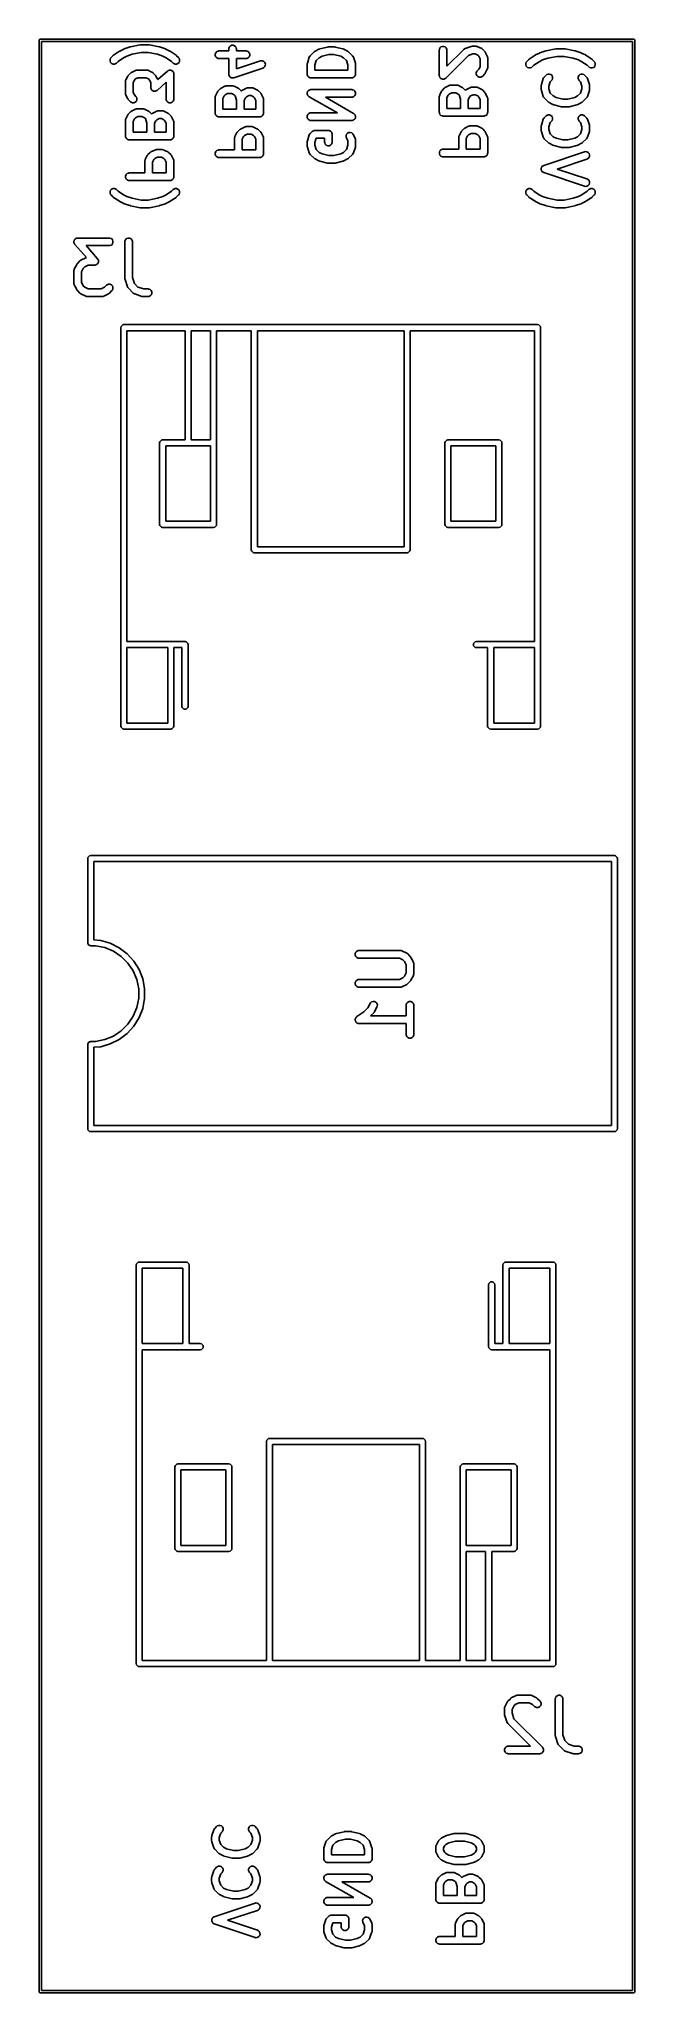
# Model space of a CAD drawing. Extents: x 144.8 to 156.5, y -78.8 to -40.5.
import ezdxf

# ---------------------------------------------------------------- set-up
doc = ezdxf.new("R2010")
doc.units = 0
doc.layers.add('BLACK', color=7, linetype='CONTINUOUS')

msp = doc.modelspace()

# ---------------------------------------------------------------- linework, layer by layer
at = {"layer": 'BLACK', "linetype": 'CONTINUOUS'}
for p, q in [((144.775, -40.5), (144.776903, -40.490433)), ((144.775, -78.8), (144.775, -40.5)), ((144.776903, -40.490433), (144.790433, -40.476903)), ((144.790433, -40.476903), (144.8, -40.475)), ((144.8, -40.475), (156.446071, -40.475)), ((144.825, -40.525), (144.825, -78.775)), ((156.421071, -40.525), (144.825, -40.525)), ((146.445797, -40.66826), (146.560083, -40.630165)), ((146.560083, -40.630165), (146.56463, -40.62913)), ((146.56463, -40.62913), (146.569091, -40.627773)), ((146.569091, -40.627773), (146.759567, -40.589677)), ((146.759567, -40.589677), (146.759617, -40.589671)), ((146.759617, -40.589671), (146.759644, -40.589661)), ((146.759644, -40.589661), (146.767169, -40.588919)), ((146.767169, -40.588919), (146.774197, -40.58822)), ((146.774197, -40.58822), (146.774223, -40.588225)), ((146.774223, -40.588225), (146.774276, -40.58822)), ((146.774276, -40.58822), (146.926657, -40.58822)), ((146.926657, -40.58822), (146.926709, -40.588225)), ((146.926709, -40.588225), (146.926736, -40.58822)), ((146.926736, -40.58822), (146.933763, -40.588919)), ((146.933763, -40.588919), (146.941289, -40.589661)), ((146.941289, -40.589661), (146.941315, -40.589671)), ((146.941315, -40.589671), (146.941366, -40.589677)), ((146.941366, -40.589677), (147.131842, -40.627772)), ((147.131842, -40.627772), (147.136311, -40.629132)), ((147.136311, -40.629132), (147.14085, -40.630165)), ((147.14085, -40.630165), (147.255136, -40.66826)), ((148.498812, -40.654562), (148.510011, -40.627526)), ((148.510011, -40.627526), (148.530703, -40.606834)), ((148.530703, -40.606834), (148.557739, -40.595635)), ((148.557739, -40.595635), (148.587003, -40.595635)), ((148.587003, -40.595635), (148.614039, -40.606834)), ((148.614039, -40.606834), (148.634731, -40.627526)), ((148.634731, -40.627526), (148.64593, -40.654562)), ((150.284629, -40.669138), (150.437011, -40.631042)), ((150.437011, -40.631042), (150.439547, -40.630666)), ((150.439547, -40.630666), (150.440569, -40.630244)), ((150.440569, -40.630244), (150.446081, -40.629701)), ((150.446081, -40.629701), (150.451555, -40.628892)), ((150.451555, -40.628892), (150.452647, -40.629054)), ((150.452647, -40.629054), (150.455201, -40.628803)), ((150.455201, -40.628803), (150.569487, -40.628803)), ((150.569487, -40.628803), (150.57204, -40.629054)), ((150.57204, -40.629054), (150.573133, -40.628892)), ((150.573133, -40.628892), (150.578607, -40.629701)), ((150.578607, -40.629701), (150.584119, -40.630244)), ((150.584119, -40.630244), (150.585139, -40.630666)), ((150.585139, -40.630666), (150.587678, -40.631042)), ((150.587678, -40.631042), (150.740059, -40.669138)), ((152.632145, -40.67716), (152.643344, -40.650124)), ((152.643344, -40.650124), (152.664036, -40.629432)), ((152.664036, -40.629432), (152.691072, -40.618233)), ((152.691072, -40.618233), (152.720336, -40.618233)), ((152.720336, -40.618233), (152.747372, -40.629432)), ((152.747372, -40.629432), (152.768064, -40.650124)), ((152.768064, -40.650124), (152.779263, -40.67716)), ((153.13913, -40.658736), (153.253416, -40.620641)), ((153.253416, -40.620641), (153.260669, -40.618991)), ((153.260669, -40.618991), (153.262501, -40.618233)), ((153.262501, -40.618233), (153.265155, -40.617971)), ((153.265155, -40.617971), (153.267753, -40.617381)), ((153.267753, -40.617381), (153.269727, -40.617521)), ((153.269727, -40.617521), (153.277133, -40.616792)), ((153.277133, -40.616792), (153.353323, -40.616792)), ((153.353323, -40.616792), (153.367955, -40.618233)), ((153.367955, -40.618233), (153.370444, -40.619264)), ((153.370444, -40.619264), (153.373132, -40.619455)), ((153.373132, -40.619455), (153.386864, -40.62471)), ((153.386864, -40.62471), (153.463055, -40.662805)), ((156.421071, -78.775), (156.421071, -40.525)), ((156.446071, -40.475), (156.455638, -40.476903)), ((156.455638, -40.476903), (156.469168, -40.490433)), ((156.469168, -40.490433), (156.471071, -40.5)), ((156.471071, -40.5), (156.471071, -78.8)), ((146.167383, -40.87716), (146.178582, -40.850124)), ((146.167383, -40.906422), (146.167383, -40.87716)), ((146.178581, -40.933459), (146.167383, -40.906422)), ((146.199274, -40.954152), (146.178581, -40.933459)), ((146.178582, -40.850124), (146.18791, -40.838758)), ((146.18791, -40.838758), (146.226006, -40.800663)), ((146.22631, -40.965351), (146.199274, -40.954152)), ((146.226006, -40.800663), (146.226045, -40.80063)), ((146.226045, -40.80063), (146.22606, -40.800609)), ((146.22606, -40.800609), (146.231794, -40.795912)), ((146.255572, -40.965351), (146.22631, -40.965351)), ((146.231794, -40.795912), (146.237371, -40.791336)), ((146.237371, -40.791336), (146.237394, -40.791326)), ((146.237394, -40.791326), (146.237435, -40.791293)), ((146.237435, -40.791293), (146.35172, -40.715102)), ((146.282609, -40.954153), (146.255572, -40.965351)), ((146.293974, -40.944826), (146.282609, -40.954153)), ((146.326817, -40.911983), (146.293974, -40.944826)), ((146.431044, -40.842498), (146.326817, -40.911983)), ((146.35172, -40.715102), (146.355837, -40.712906)), ((146.355837, -40.712906), (146.359782, -40.710424)), ((146.359782, -40.710424), (146.435973, -40.672329)), ((146.498288, -40.808876), (146.431044, -40.842498)), ((146.435973, -40.672329), (146.440945, -40.670426)), ((146.440945, -40.670426), (146.445797, -40.66826)), ((146.603088, -40.773943), (146.498288, -40.808876)), ((146.781705, -40.73822), (146.603088, -40.773943)), ((146.919233, -40.73822), (146.781705, -40.73822)), ((147.097843, -40.773942), (146.919233, -40.73822)), ((147.202644, -40.808876), (147.097843, -40.773942)), ((147.269887, -40.842497), (147.202644, -40.808876)), ((147.255136, -40.66826), (147.259987, -40.670426)), ((147.259987, -40.670426), (147.26496, -40.672329)), ((147.26496, -40.672329), (147.34115, -40.710424)), ((147.374114, -40.911982), (147.269887, -40.842497)), ((147.34115, -40.710424), (147.345094, -40.712906)), ((147.345094, -40.712906), (147.349212, -40.715102)), ((147.349212, -40.715102), (147.463498, -40.791293)), ((147.406957, -40.944825), (147.374114, -40.911982)), ((147.418322, -40.954152), (147.406957, -40.944825)), ((147.445358, -40.965351), (147.418322, -40.954152)), ((147.474621, -40.965351), (147.445358, -40.965351)), ((147.463498, -40.791293), (147.46354, -40.791327)), ((147.46354, -40.791327), (147.463563, -40.791337)), ((147.463563, -40.791337), (147.469031, -40.795825)), ((147.469031, -40.795825), (147.474873, -40.800609)), ((147.501657, -40.954152), (147.474621, -40.965351)), ((147.474873, -40.800609), (147.474887, -40.80063)), ((147.474887, -40.80063), (147.474928, -40.800664)), ((147.474928, -40.800664), (147.513023, -40.838759)), ((147.52235, -40.933459), (147.501657, -40.954152)), ((147.513023, -40.838759), (147.52235, -40.850124)), ((147.52235, -40.850124), (147.533549, -40.87716)), ((147.533549, -40.906423), (147.52235, -40.933459)), ((147.533549, -40.87716), (147.533549, -40.906423)), ((148.232145, -40.768848), (148.243344, -40.741812)), ((148.232145, -40.798112), (148.232145, -40.768848)), ((148.243344, -40.825148), (148.232145, -40.798112)), ((148.243344, -40.741812), (148.264036, -40.72112)), ((148.264036, -40.84584), (148.243344, -40.825148)), ((148.264036, -40.72112), (148.291072, -40.709921)), ((148.291072, -40.857039), (148.264036, -40.84584)), ((148.291072, -40.709921), (148.305704, -40.70848)), ((148.305704, -40.85848), (148.291072, -40.857039)), ((148.305704, -40.70848), (148.497371, -40.70848)), ((148.497371, -40.85848), (148.305704, -40.85848)), ((148.497371, -40.669194), (148.498812, -40.654562)), ((148.497371, -40.70848), (148.497371, -40.669194)), ((148.497371, -41.164433), (148.497371, -40.85848)), ((148.64593, -40.654562), (148.647371, -40.669194)), ((148.647371, -40.669194), (148.647371, -40.70848)), ((148.647371, -40.70848), (148.839038, -40.70848)), ((148.839038, -40.85848), (148.647371, -40.85848)), ((148.647371, -40.85848), (148.647371, -41.060376)), ((148.647371, -41.060376), (149.120083, -40.902805)), ((148.839038, -40.70848), (148.85367, -40.709921)), ((148.85367, -40.857039), (148.839038, -40.85848)), ((148.85367, -40.709921), (148.880706, -40.72112)), ((148.880706, -40.84584), (148.85367, -40.857039)), ((148.880706, -40.72112), (148.901398, -40.741812)), ((148.901398, -40.825148), (148.880706, -40.84584)), ((148.901398, -40.741812), (148.912597, -40.768848)), ((148.912597, -40.798112), (148.901398, -40.825148)), ((148.912597, -40.768848), (148.912597, -40.798112)), ((149.120083, -40.902805), (149.134419, -40.899545)), ((149.134419, -40.899545), (149.163609, -40.90162)), ((149.163609, -40.90162), (149.189783, -40.914706)), ((149.203049, -41.019939), (149.180942, -41.039113)), ((149.189783, -40.914706), (149.208957, -40.936813)), ((149.216136, -40.993766), (149.203049, -41.019939)), ((149.208957, -40.936813), (149.218211, -40.964576)), ((149.218211, -40.964576), (149.216136, -40.993766)), ((150.037344, -40.97047), (150.038073, -40.963064)), ((150.037344, -41.160946), (150.037344, -40.97047)), ((150.037933, -40.961089), (150.038523, -40.958491)), ((150.038073, -40.963064), (150.037933, -40.961089)), ((150.038523, -40.958491), (150.038785, -40.955838)), ((150.038785, -40.955838), (150.039543, -40.954007)), ((150.039543, -40.954007), (150.041193, -40.946753)), ((150.041193, -40.946753), (150.079289, -40.832467)), ((150.079289, -40.832467), (150.085283, -40.819041)), ((150.085283, -40.819041), (150.087049, -40.817004)), ((150.087049, -40.817004), (150.08808, -40.814516)), ((150.08808, -40.814516), (150.097407, -40.803151)), ((150.097407, -40.803151), (150.173597, -40.726961)), ((150.173597, -40.726961), (150.179347, -40.72224)), ((150.179347, -40.72224), (150.180646, -40.720744)), ((150.180646, -40.720744), (150.1829, -40.719324)), ((150.1829, -40.719324), (150.184962, -40.717633)), ((150.184962, -40.717633), (150.186794, -40.716874)), ((150.186794, -40.716874), (150.193089, -40.712912)), ((150.215992, -40.896697), (150.187344, -40.98264)), ((150.187344, -40.98264), (150.187344, -41.085946)), ((150.193089, -40.712912), (150.269279, -40.674817)), ((150.271057, -40.841633), (150.215992, -40.896697)), ((150.269279, -40.674817), (150.270348, -40.674407)), ((150.270348, -40.674407), (150.270784, -40.674085)), ((150.270784, -40.674085), (150.276935, -40.671886)), ((150.328995, -40.812663), (150.271057, -40.841633)), ((150.276935, -40.671886), (150.283011, -40.669562)), ((150.283011, -40.669562), (150.283549, -40.669523)), ((150.283549, -40.669523), (150.284629, -40.669138)), ((150.464436, -40.778803), (150.328995, -40.812663)), ((150.560252, -40.778803), (150.464436, -40.778803)), ((150.695692, -40.812663), (150.560252, -40.778803)), ((150.753632, -40.841633), (150.695692, -40.812663)), ((150.740059, -40.669138), (150.741138, -40.669523)), ((150.741138, -40.669523), (150.741677, -40.669562)), ((150.741677, -40.669562), (150.747752, -40.671886)), ((150.747752, -40.671886), (150.753904, -40.674085)), ((150.808696, -40.896697), (150.753632, -40.841633)), ((150.753904, -40.674085), (150.754339, -40.674407)), ((150.754339, -40.674407), (150.755409, -40.674817)), ((150.755409, -40.674817), (150.8316, -40.712912)), ((150.837344, -40.982639), (150.808696, -40.896697)), ((150.8316, -40.712912), (150.837899, -40.716876)), ((150.837344, -41.085946), (150.837344, -40.982639)), ((150.837899, -40.716876), (150.839727, -40.717634)), ((150.839727, -40.717634), (150.841783, -40.719322)), ((150.841783, -40.719322), (150.844043, -40.720744)), ((150.844043, -40.720744), (150.845342, -40.722242)), ((150.845342, -40.722242), (150.851092, -40.726961)), ((150.851092, -40.726961), (150.927282, -40.803151)), ((150.927282, -40.803151), (150.93661, -40.814516)), ((150.93661, -40.814516), (150.937642, -40.817008)), ((150.937642, -40.817008), (150.939406, -40.819042)), ((150.939406, -40.819042), (150.9454, -40.832467)), ((150.9454, -40.832467), (150.983495, -40.946753)), ((150.983495, -40.946753), (150.985144, -40.954006)), ((150.985144, -40.954006), (150.985903, -40.955838)), ((150.985903, -40.955838), (150.986164, -40.958492)), ((150.986164, -40.958492), (150.986755, -40.96109)), ((150.986755, -40.96109), (150.986614, -40.963064)), ((150.986614, -40.963064), (150.987344, -40.97047)), ((150.987344, -40.97047), (150.987344, -41.160946)), ((152.630704, -40.691792), (152.632145, -40.67716)), ((152.630704, -41.18703), (152.630704, -40.691792)), ((153.20336, -40.795439), (152.758737, -41.240063)), ((152.779263, -40.67716), (152.780704, -40.691792)), ((152.780704, -41.005964), (153.109814, -40.676854)), ((152.780704, -40.691792), (152.780704, -41.005964)), ((153.109814, -40.676854), (153.121179, -40.667526)), ((153.121179, -40.667526), (153.123671, -40.666493)), ((153.123671, -40.666493), (153.125705, -40.66473)), ((153.125705, -40.66473), (153.13913, -40.658736)), ((153.289303, -40.766792), (153.20336, -40.795439)), ((153.335618, -40.766792), (153.289303, -40.766792)), ((153.385087, -40.791526), (153.335618, -40.766792)), ((153.405969, -40.812408), (153.385087, -40.791526)), ((153.430704, -40.861877), (153.405969, -40.812408)), ((153.405969, -41.066412), (153.430704, -41.016944)), ((153.430704, -41.016944), (153.430704, -40.861877)), ((153.463055, -40.662805), (153.469354, -40.666769)), ((153.469354, -40.666769), (153.471182, -40.667527)), ((153.471182, -40.667527), (153.473238, -40.669215)), ((153.473238, -40.669215), (153.475498, -40.670637)), ((153.475498, -40.670637), (153.476797, -40.672135)), ((153.476797, -40.672135), (153.482547, -40.676854)), ((153.482547, -40.676854), (153.520642, -40.714949)), ((153.520642, -40.714949), (153.52536, -40.720698)), ((153.52536, -40.720698), (153.526859, -40.721998)), ((153.526859, -40.721998), (153.52828, -40.724257)), ((153.52828, -40.724257), (153.529969, -40.726314)), ((153.529969, -40.726314), (153.530726, -40.728141)), ((153.530726, -40.728141), (153.534691, -40.734441)), ((153.534691, -40.734441), (153.572786, -40.810632)), ((153.572786, -40.810632), (153.578041, -40.824364)), ((153.578041, -40.824364), (153.578231, -40.827051)), ((153.578231, -40.827051), (153.579263, -40.829541)), ((153.579263, -40.829541), (153.580704, -40.844173)), ((153.580704, -40.844173), (153.580704, -41.034649)), ((154.327383, -40.953351), (154.338582, -40.926315)), ((154.327383, -40.982613), (154.327383, -40.953351)), ((154.338581, -41.00965), (154.327383, -40.982613)), ((154.359274, -41.030343), (154.338581, -41.00965)), ((154.338582, -40.926315), (154.34791, -40.914949)), ((154.34791, -40.914949), (154.386006, -40.876854)), ((154.38631, -41.041542), (154.359274, -41.030343)), ((154.386006, -40.876854), (154.386045, -40.876821)), ((154.386045, -40.876821), (154.38606, -40.8768)), ((154.38606, -40.8768), (154.391794, -40.872103)), ((154.391794, -40.872103), (154.397371, -40.867527)), ((154.397371, -40.867527), (154.397394, -40.867517)), ((154.397394, -40.867517), (154.397435, -40.867484)), ((154.397435, -40.867484), (154.51172, -40.791293)), ((154.442609, -41.030344), (154.415572, -41.041542)), ((154.453974, -41.021017), (154.442609, -41.030344)), ((154.486817, -40.988174), (154.453974, -41.021017)), ((154.591044, -40.918689), (154.486817, -40.988174)), ((154.51172, -40.791293), (154.515837, -40.789097)), ((154.515837, -40.789097), (154.519782, -40.786615)), ((154.519782, -40.786615), (154.595973, -40.74852)), ((154.658288, -40.885067), (154.591044, -40.918689)), ((154.595973, -40.74852), (154.600945, -40.746617)), ((154.600945, -40.746617), (154.605797, -40.744451)), ((154.605797, -40.744451), (154.720083, -40.706356)), ((154.763088, -40.850134), (154.658288, -40.885067)), ((154.720083, -40.706356), (154.72463, -40.705321)), ((154.72463, -40.705321), (154.729091, -40.703964)), ((154.729091, -40.703964), (154.919567, -40.665868)), ((154.941705, -40.814411), (154.763088, -40.850134)), ((154.919567, -40.665868), (154.919617, -40.665862)), ((154.919617, -40.665862), (154.919644, -40.665852)), ((154.919644, -40.665852), (154.927169, -40.66511)), ((154.927169, -40.66511), (154.934197, -40.664411)), ((154.934197, -40.664411), (154.934223, -40.664416)), ((154.934223, -40.664416), (154.934276, -40.664411)), ((154.934276, -40.664411), (155.086657, -40.664411)), ((155.079233, -40.814411), (154.941705, -40.814411)), ((155.257843, -40.850133), (155.079233, -40.814411)), ((155.086657, -40.664411), (155.086709, -40.664416)), ((155.086709, -40.664416), (155.086736, -40.664411)), ((155.086736, -40.664411), (155.093763, -40.66511)), ((155.093763, -40.66511), (155.101289, -40.665852)), ((155.101289, -40.665852), (155.101315, -40.665862)), ((155.101315, -40.665862), (155.101366, -40.665868)), ((155.101366, -40.665868), (155.291842, -40.703963)), ((155.362644, -40.885067), (155.257843, -40.850133)), ((155.291842, -40.703963), (155.296311, -40.705323)), ((155.296311, -40.705323), (155.30085, -40.706356)), ((155.30085, -40.706356), (155.415136, -40.744451)), ((155.429887, -40.918688), (155.362644, -40.885067)), ((155.415136, -40.744451), (155.419987, -40.746617)), ((155.419987, -40.746617), (155.42496, -40.74852)), ((155.42496, -40.74852), (155.50115, -40.786615)), ((155.534114, -40.988173), (155.429887, -40.918688)), ((155.50115, -40.786615), (155.505094, -40.789097)), ((155.505094, -40.789097), (155.509212, -40.791293)), ((155.509212, -40.791293), (155.623498, -40.867484)), ((155.566957, -41.021016), (155.534114, -40.988173)), ((155.578322, -41.030343), (155.566957, -41.021016)), ((155.605358, -41.041542), (155.578322, -41.030343)), ((155.623498, -40.867484), (155.62354, -40.867518)), ((155.62354, -40.867518), (155.623563, -40.867528)), ((155.623563, -40.867528), (155.629031, -40.872016)), ((155.629031, -40.872016), (155.634873, -40.8768)), ((155.661657, -41.030343), (155.634621, -41.041542)), ((155.634873, -40.8768), (155.634887, -40.876821)), ((155.634887, -40.876821), (155.634928, -40.876855)), ((155.634928, -40.876855), (155.673023, -40.91495)), ((155.68235, -41.00965), (155.661657, -41.030343)), ((155.673023, -40.91495), (155.68235, -40.926315)), ((155.68235, -40.926315), (155.693549, -40.953351)), ((155.693549, -40.982614), (155.68235, -41.00965)), ((155.693549, -40.953351), (155.693549, -40.982614)), ((146.470704, -41.31084), (146.472145, -41.296208)), ((146.470704, -41.539411), (146.470704, -41.31084)), ((146.472145, -41.296208), (146.473175, -41.293719)), ((146.473175, -41.293719), (146.473367, -41.29103)), ((146.473367, -41.29103), (146.478622, -41.277299)), ((146.478622, -41.277299), (146.516718, -41.201108)), ((146.516718, -41.201108), (146.520681, -41.194811)), ((146.520681, -41.194811), (146.52144, -41.192981)), ((146.52144, -41.192981), (146.523131, -41.190919)), ((146.523131, -41.190919), (146.524551, -41.188665)), ((146.524551, -41.188665), (146.526046, -41.187368)), ((146.526046, -41.187368), (146.530767, -41.181616)), ((146.530767, -41.181616), (146.568862, -41.143521)), ((146.568862, -41.143521), (146.574611, -41.138802)), ((146.574611, -41.138802), (146.575911, -41.137304)), ((146.575911, -41.137304), (146.57817, -41.135882)), ((146.57817, -41.135882), (146.580227, -41.134194)), ((146.580227, -41.134194), (146.582054, -41.133436)), ((146.582054, -41.133436), (146.588354, -41.129472)), ((146.588354, -41.129472), (146.664544, -41.091377)), ((146.645439, -41.279075), (146.620704, -41.328545)), ((146.620704, -41.328545), (146.620704, -41.521705)), ((146.666322, -41.258193), (146.645439, -41.279075)), ((146.664544, -41.091377), (146.678276, -41.086122)), ((146.71579, -41.233459), (146.666322, -41.258193)), ((146.678276, -41.086122), (146.680963, -41.085931)), ((146.680963, -41.085931), (146.683453, -41.0849)), ((146.683453, -41.0849), (146.698085, -41.083459)), ((146.698085, -41.083459), (146.888561, -41.083459)), ((146.870856, -41.233459), (146.71579, -41.233459)), ((146.920325, -41.258193), (146.870856, -41.233459)), ((146.888561, -41.083459), (146.903193, -41.0849)), ((146.903193, -41.0849), (146.905682, -41.085931)), ((146.905682, -41.085931), (146.90837, -41.086122)), ((146.90837, -41.086122), (146.922102, -41.091377)), ((146.941207, -41.279075), (146.920325, -41.258193)), ((146.922102, -41.091377), (146.998293, -41.129472)), ((146.965942, -41.328544), (146.941207, -41.279075)), ((146.965942, -41.425125), (146.965942, -41.328544)), ((146.998293, -41.129472), (147.004592, -41.133436)), ((147.004592, -41.133436), (147.00642, -41.134194)), ((147.00642, -41.134194), (147.008476, -41.135882)), ((147.008476, -41.135882), (147.010736, -41.137304)), ((147.010736, -41.137304), (147.012035, -41.138802)), ((147.012035, -41.138802), (147.017785, -41.143521)), ((147.017785, -41.143521), (147.05588, -41.181616)), ((147.05588, -41.181616), (147.060598, -41.187365)), ((147.060598, -41.187365), (147.062097, -41.188665)), ((147.062097, -41.188665), (147.063518, -41.190924)), ((147.063518, -41.190924), (147.065207, -41.192981)), ((147.065207, -41.192981), (147.065964, -41.194808)), ((147.065964, -41.194808), (147.069929, -41.201108)), ((147.069929, -41.201108), (147.104362, -41.269975)), ((147.270704, -41.323741), (147.09033, -41.481568)), ((147.104362, -41.269975), (147.296317, -41.102015)), ((147.270704, -41.653697), (147.270704, -41.323741)), ((147.296317, -41.102015), (147.30264, -41.097494)), ((147.30264, -41.097494), (147.304036, -41.096099)), ((147.304036, -41.096099), (147.305359, -41.09555)), ((147.305359, -41.09555), (147.308277, -41.093465)), ((147.308277, -41.093465), (147.31982, -41.08956)), ((147.31982, -41.08956), (147.331072, -41.0849)), ((147.331072, -41.0849), (147.3336, -41.0849)), ((147.3336, -41.0849), (147.335998, -41.084089)), ((147.335998, -41.084089), (147.348161, -41.0849)), ((147.348161, -41.0849), (147.360336, -41.0849)), ((147.360336, -41.0849), (147.362672, -41.085867)), ((147.362672, -41.085867), (147.365197, -41.086036)), ((147.365197, -41.086036), (147.376124, -41.09144)), ((147.376124, -41.09144), (147.387372, -41.096099)), ((147.387372, -41.096099), (147.389158, -41.097885)), ((147.389158, -41.097885), (147.391428, -41.099008)), ((147.391428, -41.099008), (147.399453, -41.10818)), ((147.399453, -41.10818), (147.408064, -41.116791)), ((147.408064, -41.116791), (147.409032, -41.119127)), ((147.409032, -41.119127), (147.410698, -41.121032)), ((147.410698, -41.121032), (147.414602, -41.132575)), ((147.414602, -41.132575), (147.419263, -41.143827)), ((147.419263, -41.143827), (147.419614, -41.147393)), ((147.419614, -41.147393), (147.420074, -41.148753)), ((147.420074, -41.148753), (147.419942, -41.150726)), ((147.419942, -41.150726), (147.420704, -41.158459)), ((147.420704, -41.158459), (147.420704, -41.653697)), ((148.348353, -41.440208), (148.424543, -41.402113)), ((148.424543, -41.402113), (148.438275, -41.396858)), ((148.438275, -41.396858), (148.440961, -41.396667)), ((148.440961, -41.396667), (148.443453, -41.395635)), ((148.443453, -41.395635), (148.458085, -41.394194)), ((148.458085, -41.394194), (148.572371, -41.394194)), ((148.4981, -41.171838), (148.497371, -41.164433)), ((148.49796, -41.173813), (148.4981, -41.171838)), ((148.498435, -41.175238), (148.49796, -41.173813)), ((148.498812, -41.179065), (148.498435, -41.175238)), ((148.503412, -41.190172), (148.498812, -41.179065)), ((148.507214, -41.201576), (148.503412, -41.190172)), ((148.50898, -41.203612), (148.507214, -41.201576)), ((148.510011, -41.206101), (148.50898, -41.203612)), ((148.51851, -41.2146), (148.510011, -41.206101)), ((148.526388, -41.223683), (148.51851, -41.2146)), ((148.528797, -41.224887), (148.526388, -41.223683)), ((148.530703, -41.226793), (148.528797, -41.224887)), ((148.541811, -41.231394), (148.530703, -41.226793)), ((148.552561, -41.236769), (148.541811, -41.231394)), ((148.555247, -41.236959), (148.552561, -41.236769)), ((148.557739, -41.237992), (148.555247, -41.236959)), ((148.569766, -41.237992), (148.557739, -41.237992)), ((148.581751, -41.238844), (148.569766, -41.237992)), ((148.572371, -41.394194), (148.587003, -41.395635)), ((148.585498, -41.237992), (148.581751, -41.238844)), ((148.587003, -41.237992), (148.585498, -41.237992)), ((148.588834, -41.237233), (148.587003, -41.237992)), ((148.587003, -41.395635), (148.589491, -41.396665)), ((148.596088, -41.235584), (148.588834, -41.237233)), ((148.589491, -41.396665), (148.592181, -41.396857)), ((148.592181, -41.396857), (148.605913, -41.402112)), ((149.167517, -41.045107), (148.596088, -41.235584)), ((148.605913, -41.402112), (148.682102, -41.440208)), ((149.180942, -41.039113), (149.167517, -41.045107)), ((150.038785, -41.175578), (150.037344, -41.160946)), ((150.049984, -41.202614), (150.038785, -41.175578)), ((150.070676, -41.223306), (150.049984, -41.202614)), ((150.097712, -41.234505), (150.070676, -41.223306)), ((150.112344, -41.235946), (150.097712, -41.234505)), ((150.912344, -41.235946), (150.112344, -41.235946)), ((150.187344, -41.085946), (150.837344, -41.085946)), ((150.926976, -41.234505), (150.912344, -41.235946)), ((150.954012, -41.223306), (150.926976, -41.234505)), ((150.974704, -41.202614), (150.954012, -41.223306)), ((150.985903, -41.175578), (150.974704, -41.202614)), ((150.987344, -41.160946), (150.985903, -41.175578)), ((152.632145, -41.201662), (152.630704, -41.18703)), ((152.643344, -41.228698), (152.632145, -41.201662)), ((152.664036, -41.24939), (152.643344, -41.228698)), ((152.691072, -41.260589), (152.664036, -41.24939)), ((152.691073, -41.260589), (152.691072, -41.260589)), ((152.720335, -41.260589), (152.691073, -41.260589)), ((152.720336, -41.260589), (152.720335, -41.260589)), ((152.747372, -41.24939), (152.720336, -41.260589)), ((152.758737, -41.240063), (152.747372, -41.24939)), ((152.748353, -41.42471), (152.824543, -41.386615)), ((152.824543, -41.386615), (152.838275, -41.38136)), ((152.838275, -41.38136), (152.840961, -41.381169)), ((152.840961, -41.381169), (152.843453, -41.380137)), ((152.843453, -41.380137), (152.858085, -41.378696)), ((152.858085, -41.378696), (152.972371, -41.378696)), ((152.972371, -41.378696), (152.987003, -41.380137)), ((152.987003, -41.380137), (152.989491, -41.381167)), ((152.989491, -41.381167), (152.992181, -41.381359)), ((152.992181, -41.381359), (153.005913, -41.386614)), ((153.005913, -41.386614), (153.082102, -41.42471)), ((153.262501, -41.418233), (153.277133, -41.416792)), ((153.277133, -41.416792), (153.353323, -41.416792)), ((153.353323, -41.416792), (153.367955, -41.418233)), ((153.355955, -41.134305), (153.367153, -41.107268)), ((153.355955, -41.163567), (153.355955, -41.134305)), ((153.367154, -41.190603), (153.355955, -41.163567)), ((153.367153, -41.107268), (153.37648, -41.095903)), ((153.387847, -41.211296), (153.367154, -41.190603)), ((153.37648, -41.095903), (153.405969, -41.066412)), ((153.414884, -41.222494), (153.387847, -41.211296)), ((153.444146, -41.222494), (153.414884, -41.222494)), ((153.471182, -41.211295), (153.444146, -41.222494)), ((153.482548, -41.201967), (153.471182, -41.211295)), ((153.520643, -41.163871), (153.482548, -41.201967)), ((153.52536, -41.158122), (153.520643, -41.163871)), ((153.526859, -41.156823), (153.52536, -41.158122)), ((153.52828, -41.154564), (153.526859, -41.156823)), ((153.52997, -41.152506), (153.52828, -41.154564)), ((153.530727, -41.150676), (153.52997, -41.152506)), ((153.534691, -41.14438), (153.530727, -41.150676)), ((153.572786, -41.06819), (153.534691, -41.14438)), ((153.578041, -41.054458), (153.572786, -41.06819)), ((153.578231, -41.05177), (153.578041, -41.054458)), ((153.579263, -41.049281), (153.578231, -41.05177)), ((153.580704, -41.034649), (153.579263, -41.049281)), ((154.415572, -41.041542), (154.38631, -41.041542)), ((154.630704, -41.38703), (154.631433, -41.379624)), ((154.630704, -41.463221), (154.630704, -41.38703)), ((154.631293, -41.377649), (154.631883, -41.375051)), ((154.631433, -41.379624), (154.631293, -41.377649)), ((154.631883, -41.375051), (154.632145, -41.372398)), ((154.632145, -41.372398), (154.632903, -41.370567)), ((154.632903, -41.370567), (154.634553, -41.363312)), ((154.634553, -41.363312), (154.672649, -41.249028)), ((154.672649, -41.249028), (154.678643, -41.235602)), ((154.678643, -41.235602), (154.680408, -41.233566)), ((154.680408, -41.233566), (154.681439, -41.231078)), ((154.681439, -41.231078), (154.690766, -41.219713)), ((154.690766, -41.219713), (154.728861, -41.181617)), ((154.728861, -41.181617), (154.740226, -41.172289)), ((154.740226, -41.172289), (154.767262, -41.16109)), ((154.767262, -41.16109), (154.796525, -41.16109)), ((154.809352, -41.313258), (154.780704, -41.399201)), ((154.780704, -41.399201), (154.780704, -41.45105)), ((154.796525, -41.16109), (154.823562, -41.172288)), ((154.834929, -41.287681), (154.809352, -41.313258)), ((154.823562, -41.172288), (154.844255, -41.192981)), ((154.844256, -41.276316), (154.834929, -41.287681)), ((154.844255, -41.192981), (154.855454, -41.220017)), ((154.855454, -41.24928), (154.844256, -41.276316)), ((154.855454, -41.220017), (154.855454, -41.24928)), ((155.355955, -41.220017), (155.367154, -41.192981)), ((155.355955, -41.249279), (155.355955, -41.220017)), ((155.367153, -41.276316), (155.355955, -41.249279)), ((155.37648, -41.287681), (155.367153, -41.276316)), ((155.367154, -41.192981), (155.387847, -41.172288)), ((155.402056, -41.313258), (155.37648, -41.287681)), ((155.387847, -41.172288), (155.414884, -41.16109)), ((155.430704, -41.3992), (155.402056, -41.313258)), ((155.414884, -41.16109), (155.444146, -41.16109)), ((155.430704, -41.451051), (155.430704, -41.3992)), ((155.444146, -41.16109), (155.471182, -41.172289)), ((155.471182, -41.172289), (155.482548, -41.181617)), ((155.482548, -41.181617), (155.520643, -41.219713)), ((155.520643, -41.219713), (155.52997, -41.231078)), ((155.52997, -41.231078), (155.531, -41.233566)), ((155.531, -41.233566), (155.532766, -41.235602)), ((155.532766, -41.235602), (155.53876, -41.249028)), ((155.53876, -41.249028), (155.576855, -41.363313)), ((155.576855, -41.363313), (155.578504, -41.370566)), ((155.578504, -41.370566), (155.579263, -41.372398)), ((155.579263, -41.372398), (155.579524, -41.375052)), ((155.579524, -41.375052), (155.580115, -41.37765)), ((155.580115, -41.37765), (155.579974, -41.379624)), ((155.579974, -41.379624), (155.580704, -41.38703)), ((155.580704, -41.38703), (155.580704, -41.463221)), ((155.634621, -41.041542), (155.605358, -41.041542)), ((146.472145, -41.554043), (146.470704, -41.539411)), ((146.473175, -41.556531), (146.472145, -41.554043)), ((146.473367, -41.559221), (146.473175, -41.556531)), ((146.478622, -41.572952), (146.473367, -41.559221)), ((146.516718, -41.649143), (146.478622, -41.572952)), ((146.520681, -41.655439), (146.516718, -41.649143)), ((146.52144, -41.65727), (146.520681, -41.655439)), ((146.523131, -41.659331), (146.52144, -41.65727)), ((146.524551, -41.661586), (146.523131, -41.659331)), ((146.526046, -41.662882), (146.524551, -41.661586)), ((146.530767, -41.668635), (146.526046, -41.662882)), ((146.568862, -41.70673), (146.530767, -41.668635)), ((146.580227, -41.716057), (146.568862, -41.70673)), ((146.607263, -41.727256), (146.580227, -41.716057)), ((146.636526, -41.727256), (146.607263, -41.727256)), ((146.620704, -41.521705), (146.645439, -41.571175)), ((146.663562, -41.716057), (146.636526, -41.727256)), ((146.645439, -41.571175), (146.674928, -41.600664)), ((146.684255, -41.695364), (146.663562, -41.716057)), ((146.674928, -41.600664), (146.684255, -41.612029)), ((146.684255, -41.612029), (146.695454, -41.639065)), ((146.695454, -41.668328), (146.684255, -41.695364)), ((146.695454, -41.639065), (146.695454, -41.668328)), ((146.966704, -41.432863), (146.965942, -41.425125)), ((146.966573, -41.434831), (146.966704, -41.432863)), ((146.967031, -41.436186), (146.966573, -41.434831)), ((146.967383, -41.439757), (146.967031, -41.436186)), ((146.972046, -41.451014), (146.967383, -41.439757)), ((146.975948, -41.462552), (146.972046, -41.451014)), ((146.977613, -41.464456), (146.975948, -41.462552)), ((146.978582, -41.466793), (146.977613, -41.464456)), ((146.987192, -41.475403), (146.978582, -41.466793)), ((146.995218, -41.484576), (146.987192, -41.475403)), ((146.997487, -41.485698), (146.995218, -41.484576)), ((146.999274, -41.487485), (146.997487, -41.485698)), ((147.010524, -41.492145), (146.999274, -41.487485)), ((147.02145, -41.497548), (147.010524, -41.492145)), ((147.023973, -41.497716), (147.02145, -41.497548)), ((147.02631, -41.498684), (147.023973, -41.497716)), ((147.038495, -41.498684), (147.02631, -41.498684)), ((147.050648, -41.499494), (147.038495, -41.498684)), ((147.053043, -41.498684), (147.050648, -41.499494)), ((147.055574, -41.498684), (147.053043, -41.498684)), ((147.066831, -41.49402), (147.055574, -41.498684)), ((147.078369, -41.490119), (147.066831, -41.49402)), ((147.081286, -41.488033), (147.078369, -41.490119)), ((147.08261, -41.487485), (147.081286, -41.488033)), ((147.084005, -41.486089), (147.08261, -41.487485)), ((147.09033, -41.481568), (147.084005, -41.486089)), ((147.272145, -41.668329), (147.270704, -41.653697)), ((147.283344, -41.695365), (147.272145, -41.668329)), ((147.304036, -41.716057), (147.283344, -41.695365)), ((147.331072, -41.727256), (147.304036, -41.716057)), ((147.360336, -41.727256), (147.331072, -41.727256)), ((147.387372, -41.716057), (147.360336, -41.727256)), ((147.408064, -41.695365), (147.387372, -41.716057)), ((147.419263, -41.668329), (147.408064, -41.695365)), ((147.420704, -41.653697), (147.419263, -41.668329)), ((148.230704, -41.621575), (148.232145, -41.606943)), ((148.230704, -41.926337), (148.230704, -41.621575)), ((148.232145, -41.606943), (148.233175, -41.604454)), ((148.233175, -41.604454), (148.233367, -41.601765)), ((148.233367, -41.601765), (148.238622, -41.588033)), ((148.238622, -41.588033), (148.276718, -41.511844)), ((148.276718, -41.511844), (148.280681, -41.505547)), ((148.280681, -41.505547), (148.28144, -41.503717)), ((148.28144, -41.503717), (148.283131, -41.501655)), ((148.283131, -41.501655), (148.284551, -41.499401)), ((148.284551, -41.499401), (148.286046, -41.498104)), ((148.286046, -41.498104), (148.290767, -41.492352)), ((148.290767, -41.492352), (148.328862, -41.454257)), ((148.328862, -41.454257), (148.334614, -41.449536)), ((148.334614, -41.449536), (148.335911, -41.448041)), ((148.335911, -41.448041), (148.338166, -41.446621)), ((148.338166, -41.446621), (148.340227, -41.44493)), ((148.340227, -41.44493), (148.342055, -41.444172)), ((148.342055, -41.444172), (148.348353, -41.440208)), ((148.405438, -41.589813), (148.380704, -41.639281)), ((148.380704, -41.639281), (148.380704, -41.851337)), ((148.426321, -41.568929), (148.405438, -41.589813)), ((148.475791, -41.544194), (148.426321, -41.568929)), ((148.554665, -41.544194), (148.475791, -41.544194)), ((148.604133, -41.568928), (148.554665, -41.544194)), ((148.621105, -41.585899), (148.604133, -41.568928)), ((148.649752, -41.67184), (148.621105, -41.585899)), ((148.649752, -41.851337), (148.649752, -41.67184)), ((148.682102, -41.440208), (148.688396, -41.44417)), ((148.688396, -41.44417), (148.690228, -41.444929)), ((148.690228, -41.444929), (148.692291, -41.446622)), ((148.692291, -41.446622), (148.694545, -41.448041)), ((148.694545, -41.448041), (148.695841, -41.449535)), ((148.695841, -41.449535), (148.701593, -41.454256)), ((148.701593, -41.454256), (148.739689, -41.492351)), ((148.739689, -41.492351), (148.743394, -41.496866)), ((148.743394, -41.496866), (148.747909, -41.492352)), ((148.747909, -41.492352), (148.753658, -41.487633)), ((148.753658, -41.487633), (148.754958, -41.486135)), ((148.754958, -41.486135), (148.757217, -41.484713)), ((148.757217, -41.484713), (148.759274, -41.483025)), ((148.759274, -41.483025), (148.761101, -41.482267)), ((148.761101, -41.482267), (148.767401, -41.478303)), ((148.767401, -41.478303), (148.843592, -41.440208)), ((148.824486, -41.627906), (148.799752, -41.677375)), ((148.799752, -41.677375), (148.799752, -41.851337)), ((148.845368, -41.607024), (148.824486, -41.627906)), ((148.843592, -41.440208), (148.857324, -41.434953)), ((148.894838, -41.58229), (148.845368, -41.607024)), ((148.857324, -41.434953), (148.860011, -41.434762)), ((148.860011, -41.434762), (148.862501, -41.433731)), ((148.862501, -41.433731), (148.877133, -41.43229)), ((148.877133, -41.43229), (148.953323, -41.43229)), ((148.935618, -41.58229), (148.894838, -41.58229)), ((148.985087, -41.607024), (148.935618, -41.58229)), ((148.953323, -41.43229), (148.967955, -41.433731)), ((148.967955, -41.433731), (148.970444, -41.434762)), ((148.970444, -41.434762), (148.973132, -41.434953)), ((148.973132, -41.434953), (148.986864, -41.440208)), ((149.005969, -41.627906), (148.985087, -41.607024)), ((148.986864, -41.440208), (149.063055, -41.478303)), ((149.030704, -41.677375), (149.005969, -41.627906)), ((149.030704, -41.851337), (149.030704, -41.677375)), ((149.063055, -41.478303), (149.069354, -41.482267)), ((149.069354, -41.482267), (149.071182, -41.483025)), ((149.071182, -41.483025), (149.073238, -41.484713)), ((149.073238, -41.484713), (149.075498, -41.486135)), ((149.075498, -41.486135), (149.076797, -41.487633)), ((149.076797, -41.487633), (149.082547, -41.492352)), ((149.082547, -41.492352), (149.120642, -41.530447)), ((149.120642, -41.530447), (149.12536, -41.536196)), ((149.12536, -41.536196), (149.126859, -41.537496)), ((149.126859, -41.537496), (149.12828, -41.539755)), ((149.12828, -41.539755), (149.129969, -41.541812)), ((149.129969, -41.541812), (149.130726, -41.543639)), ((149.130726, -41.543639), (149.134691, -41.549939)), ((149.134691, -41.549939), (149.172786, -41.62613)), ((149.172786, -41.62613), (149.178041, -41.639862)), ((149.178041, -41.639862), (149.178231, -41.642549)), ((149.178231, -41.642549), (149.179263, -41.645039)), ((149.179263, -41.645039), (149.180704, -41.659671)), ((149.180704, -41.659671), (149.180704, -41.926337)), ((150.037527, -41.547137), (150.038785, -41.53724)), ((150.038785, -41.551749), (150.037527, -41.547137)), ((150.038785, -41.527266), (150.040614, -41.52285)), ((150.038785, -41.53724), (150.038785, -41.527266)), ((150.038785, -41.55653), (150.038785, -41.551749)), ((150.042602, -41.565745), (150.038785, -41.55653)), ((150.040614, -41.52285), (150.041217, -41.518107)), ((150.041217, -41.518107), (150.046167, -41.509442)), ((150.045227, -41.575369), (150.042602, -41.565745)), ((150.048154, -41.579149), (150.045227, -41.575369)), ((150.046167, -41.509442), (150.049984, -41.50023)), ((150.049984, -41.583566), (150.048154, -41.579149)), ((150.049984, -41.50023), (150.053362, -41.496851)), ((150.057034, -41.590616), (150.049984, -41.583566)), ((150.053362, -41.496851), (150.055736, -41.492698)), ((150.055736, -41.492698), (150.063625, -41.486588)), ((150.063144, -41.598506), (150.057034, -41.590616)), ((150.069276, -41.602858), (150.063144, -41.598506)), ((150.063625, -41.486588), (150.070676, -41.479538)), ((150.070676, -41.604258), (150.069276, -41.602858)), ((150.070676, -41.479538), (150.075092, -41.477708)), ((150.07205, -41.604827), (150.070676, -41.604258)), ((150.075134, -41.607016), (150.07205, -41.604827)), ((150.075092, -41.477708), (150.078873, -41.474781)), ((150.629928, -41.924041), (150.075134, -41.607016)), ((150.078873, -41.474781), (150.088496, -41.472156)), ((150.088496, -41.472156), (150.097712, -41.468339)), ((150.097712, -41.468339), (150.105194, -41.467602)), ((150.105194, -41.467602), (150.107105, -41.467081)), ((150.107105, -41.467081), (150.10858, -41.467268)), ((150.10858, -41.467268), (150.112344, -41.466898)), ((150.112344, -41.466898), (150.912344, -41.466898)), ((150.912344, -41.616898), (150.39476, -41.616898)), ((150.39476, -41.616898), (150.949554, -41.933923)), ((150.912344, -41.466898), (150.926976, -41.468339)), ((150.926976, -41.615457), (150.912344, -41.616898)), ((150.926976, -41.468339), (150.954012, -41.479538)), ((150.954012, -41.604258), (150.926976, -41.615457)), ((150.954012, -41.479538), (150.974704, -41.50023)), ((150.974704, -41.583566), (150.954012, -41.604258)), ((150.974704, -41.50023), (150.985903, -41.527266)), ((150.985903, -41.55653), (150.974704, -41.583566)), ((150.985903, -41.527266), (150.985903, -41.55653)), ((152.630704, -41.606077), (152.632145, -41.591445)), ((152.630704, -41.910839), (152.630704, -41.606077)), ((152.632145, -41.591445), (152.633175, -41.588956)), ((152.633175, -41.588956), (152.633367, -41.586267)), ((152.633367, -41.586267), (152.638622, -41.572535)), ((152.638622, -41.572535), (152.676718, -41.496346)), ((152.676718, -41.496346), (152.680681, -41.490049)), ((152.680681, -41.490049), (152.68144, -41.488219)), ((152.68144, -41.488219), (152.683131, -41.486157)), ((152.683131, -41.486157), (152.684551, -41.483903)), ((152.684551, -41.483903), (152.686046, -41.482606)), ((152.686046, -41.482606), (152.690767, -41.476854)), ((152.690767, -41.476854), (152.728862, -41.438759)), ((152.728862, -41.438759), (152.734614, -41.434038)), ((152.734614, -41.434038), (152.735911, -41.432543)), ((152.735911, -41.432543), (152.738166, -41.431123)), ((152.738166, -41.431123), (152.740227, -41.429432)), ((152.740227, -41.429432), (152.742055, -41.428674)), ((152.742055, -41.428674), (152.748353, -41.42471)), ((152.805438, -41.574315), (152.780704, -41.623783)), ((152.780704, -41.623783), (152.780704, -41.835839)), ((152.826321, -41.553431), (152.805438, -41.574315)), ((152.875791, -41.528696), (152.826321, -41.553431)), ((152.954665, -41.528696), (152.875791, -41.528696)), ((153.004133, -41.55343), (152.954665, -41.528696)), ((153.021105, -41.570401), (153.004133, -41.55343)), ((153.049752, -41.656342), (153.021105, -41.570401)), ((153.049752, -41.835839), (153.049752, -41.656342)), ((153.082102, -41.42471), (153.088396, -41.428672)), ((153.088396, -41.428672), (153.090228, -41.429431)), ((153.090228, -41.429431), (153.092291, -41.431124)), ((153.092291, -41.431124), (153.094545, -41.432543)), ((153.094545, -41.432543), (153.095841, -41.434037)), ((153.095841, -41.434037), (153.101593, -41.438758)), ((153.101593, -41.438758), (153.139689, -41.476853)), ((153.139689, -41.476853), (153.143394, -41.481368)), ((153.143394, -41.481368), (153.147909, -41.476854)), ((153.147909, -41.476854), (153.153658, -41.472135)), ((153.153658, -41.472135), (153.154958, -41.470637)), ((153.154958, -41.470637), (153.157217, -41.469215)), ((153.157217, -41.469215), (153.159274, -41.467527)), ((153.159274, -41.467527), (153.161101, -41.466769)), ((153.161101, -41.466769), (153.167401, -41.462805)), ((153.167401, -41.462805), (153.243592, -41.42471)), ((153.224486, -41.612408), (153.199752, -41.661877)), ((153.199752, -41.661877), (153.199752, -41.835839)), ((153.245368, -41.591526), (153.224486, -41.612408)), ((153.243592, -41.42471), (153.257324, -41.419455)), ((153.294838, -41.566792), (153.245368, -41.591526)), ((153.257324, -41.419455), (153.260011, -41.419264)), ((153.260011, -41.419264), (153.262501, -41.418233)), ((153.335618, -41.566792), (153.294838, -41.566792)), ((153.385087, -41.591526), (153.335618, -41.566792)), ((153.367955, -41.418233), (153.370444, -41.419264)), ((153.370444, -41.419264), (153.373132, -41.419455)), ((153.373132, -41.419455), (153.386864, -41.42471)), ((153.405969, -41.612408), (153.385087, -41.591526)), ((153.386864, -41.42471), (153.463055, -41.462805)), ((153.430704, -41.661877), (153.405969, -41.612408)), ((153.430704, -41.835839), (153.430704, -41.661877)), ((153.463055, -41.462805), (153.469354, -41.466769)), ((153.469354, -41.466769), (153.471182, -41.467527)), ((153.471182, -41.467527), (153.473238, -41.469215)), ((153.473238, -41.469215), (153.475498, -41.470637)), ((153.475498, -41.470637), (153.476797, -41.472135)), ((153.476797, -41.472135), (153.482547, -41.476854)), ((153.482547, -41.476854), (153.520642, -41.514949)), ((153.520642, -41.514949), (153.52536, -41.520698)), ((153.52536, -41.520698), (153.526859, -41.521998)), ((153.526859, -41.521998), (153.52828, -41.524257)), ((153.52828, -41.524257), (153.529969, -41.526314)), ((153.529969, -41.526314), (153.530726, -41.528141)), ((153.530726, -41.528141), (153.534691, -41.534441)), ((153.534691, -41.534441), (153.572786, -41.610632)), ((153.572786, -41.610632), (153.578041, -41.624364)), ((153.578041, -41.624364), (153.578231, -41.627051)), ((153.578231, -41.627051), (153.579263, -41.629541)), ((153.579263, -41.629541), (153.580704, -41.644173)), ((153.580704, -41.644173), (153.580704, -41.910839)), ((154.631433, -41.470626), (154.630704, -41.463221)), ((154.631293, -41.472602), (154.631433, -41.470626)), ((154.631883, -41.475199), (154.631293, -41.472602)), ((154.632145, -41.477853), (154.631883, -41.475199)), ((154.632903, -41.479683), (154.632145, -41.477853)), ((154.634553, -41.486938), (154.632903, -41.479683)), ((154.672649, -41.601224), (154.634553, -41.486938)), ((154.678643, -41.61465), (154.672649, -41.601224)), ((154.680409, -41.616686), (154.678643, -41.61465)), ((154.68144, -41.619175), (154.680409, -41.616686)), ((154.690767, -41.63054), (154.68144, -41.619175)), ((154.766957, -41.70673), (154.690767, -41.63054)), ((154.772707, -41.71145), (154.766957, -41.70673)), ((154.774006, -41.712947), (154.772707, -41.71145)), ((154.77626, -41.714366), (154.774006, -41.712947)), ((154.778322, -41.716058), (154.77626, -41.714366)), ((154.780154, -41.716816), (154.778322, -41.716058)), ((154.786449, -41.720779), (154.780154, -41.716816)), ((154.780704, -41.45105), (154.809352, -41.536993)), ((154.862639, -41.758874), (154.786449, -41.720779)), ((154.809352, -41.536993), (154.864417, -41.592058)), ((154.863708, -41.759283), (154.862639, -41.758874)), ((154.864144, -41.759606), (154.863708, -41.759283)), ((154.870295, -41.761804), (154.864144, -41.759606)), ((154.864417, -41.592058), (154.922355, -41.621027)), ((154.876371, -41.764129), (154.870295, -41.761804)), ((154.876909, -41.764167), (154.876371, -41.764129)), ((154.877989, -41.764553), (154.876909, -41.764167)), ((155.030371, -41.802649), (154.877989, -41.764553)), ((154.922355, -41.621027), (155.057796, -41.654888)), ((155.057796, -41.654888), (155.153612, -41.654888)), ((155.153612, -41.654888), (155.289052, -41.621027)), ((155.333419, -41.764553), (155.181038, -41.802649)), ((155.289052, -41.621027), (155.346992, -41.592057)), ((155.334498, -41.764167), (155.333419, -41.764553)), ((155.335037, -41.764129), (155.334498, -41.764167)), ((155.341112, -41.761804), (155.335037, -41.764129)), ((155.347264, -41.759606), (155.341112, -41.761804)), ((155.346992, -41.592057), (155.402056, -41.536993)), ((155.347699, -41.759283), (155.347264, -41.759606)), ((155.348769, -41.758874), (155.347699, -41.759283)), ((155.42496, -41.720779), (155.348769, -41.758874)), ((155.402056, -41.536993), (155.430704, -41.451051)), ((155.431259, -41.716814), (155.42496, -41.720779)), ((155.433087, -41.716057), (155.431259, -41.716814)), ((155.435143, -41.714368), (155.433087, -41.716057)), ((155.437403, -41.712947), (155.435143, -41.714368)), ((155.438702, -41.711448), (155.437403, -41.712947)), ((155.444452, -41.70673), (155.438702, -41.711448)), ((155.520642, -41.63054), (155.444452, -41.70673)), ((155.52997, -41.619175), (155.520642, -41.63054)), ((155.531002, -41.616682), (155.52997, -41.619175)), ((155.532766, -41.614649), (155.531002, -41.616682)), ((155.53876, -41.601224), (155.532766, -41.614649)), ((155.576855, -41.486938), (155.53876, -41.601224)), ((155.578504, -41.479684), (155.576855, -41.486938)), ((155.579263, -41.477853), (155.578504, -41.479684)), ((155.579524, -41.475198), (155.579263, -41.477853)), ((155.580115, -41.472601), (155.579524, -41.475198)), ((155.580704, -41.463221), (155.579974, -41.470626)), ((155.579974, -41.470626), (155.580115, -41.472601)), ((146.470704, -42.072744), (146.472145, -42.058112)), ((146.470704, -42.377506), (146.470704, -42.072744)), ((146.472145, -42.058112), (146.473175, -42.055623)), ((146.473175, -42.055623), (146.473367, -42.052934)), ((146.473367, -42.052934), (146.478622, -42.039202)), ((146.478622, -42.039202), (146.516718, -41.963013)), ((146.516718, -41.963013), (146.520681, -41.956716)), ((146.520681, -41.956716), (146.52144, -41.954886)), ((146.52144, -41.954886), (146.523131, -41.952824)), ((146.523131, -41.952824), (146.524551, -41.95057)), ((146.524551, -41.95057), (146.526046, -41.949273)), ((146.526046, -41.949273), (146.530767, -41.943521)), ((146.530767, -41.943521), (146.568862, -41.905426)), ((146.568862, -41.905426), (146.574614, -41.900705)), ((146.574614, -41.900705), (146.575911, -41.89921)), ((146.575911, -41.89921), (146.578166, -41.89779)), ((146.578166, -41.89779), (146.580227, -41.896099)), ((146.580227, -41.896099), (146.582055, -41.895341)), ((146.582055, -41.895341), (146.588353, -41.891377)), ((146.588353, -41.891377), (146.664543, -41.853282)), ((146.645438, -42.040982), (146.620704, -42.09045)), ((146.620704, -42.09045), (146.620704, -42.302506)), ((146.666321, -42.020098), (146.645438, -42.040982)), ((146.664543, -41.853282), (146.678275, -41.848027)), ((146.715791, -41.995363), (146.666321, -42.020098)), ((146.678275, -41.848027), (146.680961, -41.847836)), ((146.680961, -41.847836), (146.683453, -41.846804)), ((146.683453, -41.846804), (146.698085, -41.845363)), ((146.698085, -41.845363), (146.812371, -41.845363)), ((146.794665, -41.995363), (146.715791, -41.995363)), ((146.844133, -42.020097), (146.794665, -41.995363)), ((146.812371, -41.845363), (146.827003, -41.846804)), ((146.827003, -41.846804), (146.829491, -41.847834)), ((146.829491, -41.847834), (146.832181, -41.848026)), ((146.832181, -41.848026), (146.845913, -41.853281)), ((146.861105, -42.037068), (146.844133, -42.020097)), ((146.845913, -41.853281), (146.922102, -41.891377)), ((146.889752, -42.123009), (146.861105, -42.037068)), ((146.889752, -42.302506), (146.889752, -42.123009)), ((146.922102, -41.891377), (146.928396, -41.895339)), ((146.928396, -41.895339), (146.930228, -41.896098)), ((146.930228, -41.896098), (146.932291, -41.897791)), ((146.932291, -41.897791), (146.934545, -41.89921)), ((146.934545, -41.89921), (146.935841, -41.900704)), ((146.935841, -41.900704), (146.941593, -41.905425)), ((146.941593, -41.905425), (146.979689, -41.94352)), ((146.979689, -41.94352), (146.983394, -41.948035)), ((146.983394, -41.948035), (146.987909, -41.943521)), ((146.987909, -41.943521), (146.993658, -41.938802)), ((146.993658, -41.938802), (146.994958, -41.937304)), ((146.994958, -41.937304), (146.997217, -41.935882)), ((146.997217, -41.935882), (146.999274, -41.934194)), ((146.999274, -41.934194), (147.001101, -41.933436)), ((147.001101, -41.933436), (147.007401, -41.929472)), ((147.007401, -41.929472), (147.083592, -41.891377)), ((147.064486, -42.079075), (147.039752, -42.128544)), ((147.039752, -42.128544), (147.039752, -42.302506)), ((147.085368, -42.058193), (147.064486, -42.079075)), ((147.083592, -41.891377), (147.097324, -41.886122)), ((147.134838, -42.033459), (147.085368, -42.058193)), ((147.097324, -41.886122), (147.100011, -41.885931)), ((147.100011, -41.885931), (147.102501, -41.8849)), ((147.102501, -41.8849), (147.117133, -41.883459)), ((147.117133, -41.883459), (147.193323, -41.883459)), ((147.175618, -42.033459), (147.134838, -42.033459)), ((147.225087, -42.058193), (147.175618, -42.033459)), ((147.193323, -41.883459), (147.207955, -41.8849)), ((147.207955, -41.8849), (147.210444, -41.885931)), ((147.210444, -41.885931), (147.213132, -41.886122)), ((147.213132, -41.886122), (147.226864, -41.891377)), ((147.245969, -42.079075), (147.225087, -42.058193)), ((147.226864, -41.891377), (147.303055, -41.929472)), ((147.270704, -42.128544), (147.245969, -42.079075)), ((147.270704, -42.302506), (147.270704, -42.128544)), ((147.303055, -41.929472), (147.309354, -41.933436)), ((147.309354, -41.933436), (147.311182, -41.934194)), ((147.311182, -41.934194), (147.313238, -41.935882)), ((147.313238, -41.935882), (147.315498, -41.937304)), ((147.315498, -41.937304), (147.316797, -41.938802)), ((147.316797, -41.938802), (147.322547, -41.943521)), ((147.322547, -41.943521), (147.360642, -41.981616)), ((147.360642, -41.981616), (147.36536, -41.987365)), ((147.36536, -41.987365), (147.366859, -41.988665)), ((147.366859, -41.988665), (147.36828, -41.990924)), ((147.36828, -41.990924), (147.369969, -41.992981)), ((147.369969, -41.992981), (147.370726, -41.994808)), ((147.370726, -41.994808), (147.374691, -42.001108)), ((147.374691, -42.001108), (147.412786, -42.077299)), ((147.412786, -42.077299), (147.418041, -42.091031)), ((147.418041, -42.091031), (147.418231, -42.093718)), ((147.418231, -42.093718), (147.419263, -42.096208)), ((147.419263, -42.096208), (147.420704, -42.11084)), ((147.420704, -42.11084), (147.420704, -42.377506)), ((148.232145, -41.940969), (148.230704, -41.926337)), ((148.243344, -41.968005), (148.232145, -41.940969)), ((148.264036, -41.988697), (148.243344, -41.968005)), ((148.291072, -41.999896), (148.264036, -41.988697)), ((148.305704, -42.001337), (148.291072, -41.999896)), ((149.105704, -42.001337), (148.305704, -42.001337)), ((148.380704, -41.851337), (148.649752, -41.851337)), ((148.799752, -41.851337), (149.030704, -41.851337)), ((149.120336, -41.999896), (149.105704, -42.001337)), ((149.147372, -41.988697), (149.120336, -41.999896)), ((149.168064, -41.968005), (149.147372, -41.988697)), ((149.179263, -41.940969), (149.168064, -41.968005)), ((149.180704, -41.926337), (149.179263, -41.940969)), ((150.038785, -41.984409), (150.049984, -41.957373)), ((150.038785, -42.013673), (150.038785, -41.984409)), ((150.049984, -42.040709), (150.038785, -42.013673)), ((150.049984, -41.957373), (150.070676, -41.936681)), ((150.070676, -42.061401), (150.049984, -42.040709)), ((150.070676, -41.936681), (150.097712, -41.925482)), ((150.097712, -42.0726), (150.070676, -42.061401)), ((150.097712, -41.925482), (150.112344, -41.924041)), ((150.112344, -42.074041), (150.097712, -42.0726)), ((150.112344, -41.924041), (150.629928, -41.924041)), ((150.912344, -42.074041), (150.112344, -42.074041)), ((150.916107, -42.07367), (150.912344, -42.074041)), ((150.917583, -42.073858), (150.916107, -42.07367)), ((150.919493, -42.073336), (150.917583, -42.073858)), ((150.926976, -42.0726), (150.919493, -42.073336)), ((150.936191, -42.068782), (150.926976, -42.0726)), ((150.945815, -42.066158), (150.936191, -42.068782)), ((150.949595, -42.06323), (150.945815, -42.066158)), ((150.949554, -41.933923), (150.952637, -41.936111)), ((150.954012, -42.061401), (150.949595, -42.06323)), ((150.952637, -41.936111), (150.954012, -41.936681)), ((150.954012, -41.936681), (150.955411, -41.93808)), ((150.961062, -42.05435), (150.954012, -42.061401)), ((150.955411, -41.93808), (150.961544, -41.942433)), ((150.968952, -42.048241), (150.961062, -42.05435)), ((150.961544, -41.942433), (150.967652, -41.950321)), ((150.967652, -41.950321), (150.974704, -41.957373)), ((150.971325, -42.044087), (150.968952, -42.048241)), ((150.974704, -42.040709), (150.971325, -42.044087)), ((150.974704, -41.957373), (150.976534, -41.961791)), ((150.97852, -42.031496), (150.974704, -42.040709)), ((150.976534, -41.961791), (150.979461, -41.965571)), ((150.983471, -42.022832), (150.97852, -42.031496)), ((150.979461, -41.965571), (150.982085, -41.975192)), ((150.982085, -41.975192), (150.985903, -41.984409)), ((150.984073, -42.018088), (150.983471, -42.022832)), ((150.985903, -42.013673), (150.984073, -42.018088)), ((150.985903, -41.984409), (150.985903, -41.989189)), ((150.985903, -41.989189), (150.987161, -41.993802)), ((150.987161, -41.993802), (150.985903, -42.003698)), ((150.985903, -42.003698), (150.985903, -42.013673)), ((152.632145, -41.925471), (152.630704, -41.910839)), ((152.643344, -41.952507), (152.632145, -41.925471)), ((152.664036, -41.973199), (152.643344, -41.952507)), ((152.691072, -41.984398), (152.664036, -41.973199)), ((152.705704, -41.985839), (152.691072, -41.984398)), ((153.505704, -41.985839), (152.705704, -41.985839)), ((152.780704, -41.835839), (153.049752, -41.835839)), ((153.199752, -41.835839), (153.430704, -41.835839)), ((153.205496, -42.186614), (153.219228, -42.181359)), ((153.219228, -42.181359), (153.221917, -42.181167)), ((153.221917, -42.181167), (153.224406, -42.180137)), ((153.224406, -42.180137), (153.239038, -42.178696)), ((153.239038, -42.178696), (153.353323, -42.178696)), ((153.353323, -42.178696), (153.367955, -42.180137)), ((153.367955, -42.180137), (153.370443, -42.181167)), ((153.370443, -42.181167), (153.373133, -42.181359)), ((153.373133, -42.181359), (153.386864, -42.186614)), ((153.520336, -41.984398), (153.505704, -41.985839)), ((153.547372, -41.973199), (153.520336, -41.984398)), ((153.568064, -41.952507), (153.547372, -41.973199)), ((153.579263, -41.925471), (153.568064, -41.952507)), ((153.580704, -41.910839), (153.579263, -41.925471)), ((154.630704, -42.18703), (154.631433, -42.179624)), ((154.631293, -42.177649), (154.631883, -42.175051)), ((154.631433, -42.179624), (154.631293, -42.177649)), ((154.631883, -42.175051), (154.632145, -42.172398)), ((154.632145, -42.172398), (154.632903, -42.170567)), ((154.632903, -42.170567), (154.634553, -42.163312)), ((154.634553, -42.163312), (154.672649, -42.049028)), ((154.672649, -42.049028), (154.678643, -42.035602)), ((154.678643, -42.035602), (154.680408, -42.033566)), ((154.680408, -42.033566), (154.681439, -42.031078)), ((154.681439, -42.031078), (154.690766, -42.019713)), ((154.690766, -42.019713), (154.728861, -41.981617)), ((154.728861, -41.981617), (154.740226, -41.972289)), ((154.740226, -41.972289), (154.767262, -41.96109)), ((154.767262, -41.96109), (154.796525, -41.96109)), ((154.809352, -42.113258), (154.780704, -42.199201)), ((154.796525, -41.96109), (154.823562, -41.972288)), ((154.834929, -42.087681), (154.809352, -42.113258)), ((154.823562, -41.972288), (154.844255, -41.992981)), ((154.844256, -42.076316), (154.834929, -42.087681)), ((154.844255, -41.992981), (154.855454, -42.020017)), ((154.855454, -42.04928), (154.844256, -42.076316)), ((154.855454, -42.020017), (154.855454, -42.04928)), ((155.032907, -41.803024), (155.030371, -41.802649)), ((155.033929, -41.803447), (155.032907, -41.803024)), ((155.039441, -41.803989), (155.033929, -41.803447)), ((155.044915, -41.804799), (155.039441, -41.803989)), ((155.046007, -41.804636), (155.044915, -41.804799)), ((155.048561, -41.804888), (155.046007, -41.804636)), ((155.162847, -41.804888), (155.048561, -41.804888)), ((155.1654, -41.804636), (155.162847, -41.804888)), ((155.166493, -41.804799), (155.1654, -41.804636)), ((155.171967, -41.803989), (155.166493, -41.804799)), ((155.177479, -41.803447), (155.171967, -41.803989)), ((155.178499, -41.803024), (155.177479, -41.803447)), ((155.181038, -41.802649), (155.178499, -41.803024)), ((155.355955, -42.020017), (155.367154, -41.992981)), ((155.355955, -42.049279), (155.355955, -42.020017)), ((155.367153, -42.076316), (155.355955, -42.049279)), ((155.37648, -42.087681), (155.367153, -42.076316)), ((155.367154, -41.992981), (155.387847, -41.972288)), ((155.402056, -42.113258), (155.37648, -42.087681)), ((155.387847, -41.972288), (155.414884, -41.96109)), ((155.430704, -42.1992), (155.402056, -42.113258)), ((155.414884, -41.96109), (155.444146, -41.96109)), ((155.444146, -41.96109), (155.471182, -41.972289)), ((155.471182, -41.972289), (155.482548, -41.981617)), ((155.482548, -41.981617), (155.520643, -42.019713)), ((155.520643, -42.019713), (155.52997, -42.031078)), ((155.52997, -42.031078), (155.531, -42.033566)), ((155.531, -42.033566), (155.532766, -42.035602)), ((155.532766, -42.035602), (155.53876, -42.049028)), ((155.53876, -42.049028), (155.576855, -42.163313)), ((155.576855, -42.163313), (155.578504, -42.170566)), ((155.578504, -42.170566), (155.579263, -42.172398)), ((155.579263, -42.172398), (155.579524, -42.175052)), ((155.579524, -42.175052), (155.580115, -42.17765)), ((155.580115, -42.17765), (155.579974, -42.179624)), ((155.579974, -42.179624), (155.580704, -42.18703)), ((146.472145, -42.392138), (146.470704, -42.377506)), ((146.483344, -42.419174), (146.472145, -42.392138)), ((146.504036, -42.439866), (146.483344, -42.419174)), ((146.531072, -42.451065), (146.504036, -42.439866)), ((146.545704, -42.452506), (146.531072, -42.451065)), ((147.345704, -42.452506), (146.545704, -42.452506)), ((146.620704, -42.302506), (146.889752, -42.302506)), ((147.039752, -42.302506), (147.270704, -42.302506)), ((147.360336, -42.451065), (147.345704, -42.452506)), ((147.387372, -42.439866), (147.360336, -42.451065)), ((147.408064, -42.419174), (147.387372, -42.439866)), ((147.419263, -42.392138), (147.408064, -42.419174)), ((147.420704, -42.377506), (147.419263, -42.392138)), ((148.611657, -42.421575), (148.613098, -42.406943)), ((148.611657, -42.651337), (148.611657, -42.421575)), ((148.613098, -42.406943), (148.614129, -42.404453)), ((148.614129, -42.404453), (148.61432, -42.401766)), ((148.61432, -42.401766), (148.619575, -42.388034)), ((148.619575, -42.388034), (148.65767, -42.311844)), ((148.65767, -42.311844), (148.661634, -42.305544)), ((148.661634, -42.305544), (148.662392, -42.303717)), ((148.662392, -42.303717), (148.66408, -42.30166)), ((148.66408, -42.30166), (148.665502, -42.299401)), ((148.665502, -42.299401), (148.667, -42.298101)), ((148.667, -42.298101), (148.671719, -42.292352)), ((148.671719, -42.292352), (148.709814, -42.254257)), ((148.709814, -42.254257), (148.715566, -42.249536)), ((148.715566, -42.249536), (148.716863, -42.248041)), ((148.716863, -42.248041), (148.719117, -42.246621)), ((148.719117, -42.246621), (148.721179, -42.24493)), ((148.721179, -42.24493), (148.723009, -42.244171)), ((148.723009, -42.244171), (148.729306, -42.240208)), ((148.729306, -42.240208), (148.805496, -42.202112)), ((148.786391, -42.389812), (148.761657, -42.43928)), ((148.761657, -42.43928), (148.761657, -42.651337)), ((148.807274, -42.368928), (148.786391, -42.389812)), ((148.805496, -42.202112), (148.819228, -42.196857)), ((148.856743, -42.344194), (148.807274, -42.368928)), ((148.819228, -42.196857), (148.821917, -42.196665)), ((148.821917, -42.196665), (148.824406, -42.195635)), ((148.824406, -42.195635), (148.839038, -42.194194)), ((148.839038, -42.194194), (148.953323, -42.194194)), ((148.935618, -42.344194), (148.856743, -42.344194)), ((148.985087, -42.368929), (148.935618, -42.344194)), ((148.953323, -42.194194), (148.967955, -42.195635)), ((148.967955, -42.195635), (148.970443, -42.196665)), ((148.970443, -42.196665), (148.973133, -42.196857)), ((148.973133, -42.196857), (148.986864, -42.202112)), ((149.00597, -42.389812), (148.985087, -42.368929)), ((148.986864, -42.202112), (149.063055, -42.240208)), ((149.030704, -42.43928), (149.00597, -42.389812)), ((149.030704, -42.651337), (149.030704, -42.43928)), ((149.063055, -42.240208), (149.069351, -42.244171)), ((149.069351, -42.244171), (149.071182, -42.24493)), ((149.071182, -42.24493), (149.073243, -42.246621)), ((149.073243, -42.246621), (149.075498, -42.248041)), ((149.075498, -42.248041), (149.076794, -42.249536)), ((149.076794, -42.249536), (149.082547, -42.254257)), ((149.082547, -42.254257), (149.120642, -42.292352)), ((149.120642, -42.292352), (149.12536, -42.298101)), ((149.12536, -42.298101), (149.126859, -42.299401)), ((149.126859, -42.299401), (149.12828, -42.30166)), ((149.12828, -42.30166), (149.129969, -42.303717)), ((149.129969, -42.303717), (149.130726, -42.305544)), ((149.130726, -42.305544), (149.134691, -42.311844)), ((149.134691, -42.311844), (149.172786, -42.388034)), ((149.172786, -42.388034), (149.178041, -42.401766)), ((149.178041, -42.401766), (149.178231, -42.404453)), ((149.178231, -42.404453), (149.179263, -42.406943)), ((149.179263, -42.406943), (149.180704, -42.421575)), ((149.180704, -42.421575), (149.180704, -42.726337)), ((150.037344, -42.494279), (150.038073, -42.486873)), ((150.037344, -42.57047), (150.037344, -42.494279)), ((150.037933, -42.484898), (150.038523, -42.4823)), ((150.038073, -42.486873), (150.037933, -42.484898)), ((150.038523, -42.4823), (150.038785, -42.479647)), ((150.038785, -42.479647), (150.039543, -42.477816)), ((150.039543, -42.477816), (150.041193, -42.470561)), ((150.041193, -42.470561), (150.079289, -42.356277)), ((150.079289, -42.356277), (150.085283, -42.342851)), ((150.085283, -42.342851), (150.087048, -42.340815)), ((150.087048, -42.340815), (150.088079, -42.338327)), ((150.088079, -42.338327), (150.097406, -42.326962)), ((150.097406, -42.326962), (150.135501, -42.288866)), ((150.135501, -42.288866), (150.146866, -42.279538)), ((150.146866, -42.279538), (150.173902, -42.268339)), ((150.173902, -42.268339), (150.173903, -42.268339)), ((150.173903, -42.268339), (150.188535, -42.266898)), ((150.215992, -42.420507), (150.187344, -42.50645)), ((150.187344, -42.50645), (150.187344, -42.558299)), ((150.187344, -42.558299), (150.215992, -42.644242)), ((150.188535, -42.266898), (150.455201, -42.266898)), ((150.219602, -42.416898), (150.215992, -42.420507)), ((150.380201, -42.416898), (150.219602, -42.416898)), ((150.380201, -42.494279), (150.380201, -42.416898)), ((150.381642, -42.508911), (150.380201, -42.494279)), ((150.392841, -42.535947), (150.381642, -42.508911)), ((150.413533, -42.556639), (150.392841, -42.535947)), ((150.440569, -42.567838), (150.413533, -42.556639)), ((150.469833, -42.567838), (150.440569, -42.567838)), ((150.455201, -42.266898), (150.469833, -42.268339)), ((150.469833, -42.268339), (150.496869, -42.279538)), ((150.496869, -42.556639), (150.469833, -42.567838)), ((150.496869, -42.279538), (150.517561, -42.30023)), ((150.517561, -42.535947), (150.496869, -42.556639)), ((150.517561, -42.30023), (150.52876, -42.327266)), ((150.52876, -42.508911), (150.517561, -42.535947)), ((150.52876, -42.327266), (150.530201, -42.341898)), ((150.530201, -42.494279), (150.52876, -42.508911)), ((150.530201, -42.341898), (150.530201, -42.494279)), ((150.799838, -42.370613), (150.809092, -42.342852)), ((150.801912, -42.399803), (150.799838, -42.370613)), ((150.807167, -42.413535), (150.801912, -42.399803)), ((150.837344, -42.473889), (150.807167, -42.413535)), ((150.808696, -42.644242), (150.837344, -42.5583)), ((150.809092, -42.342852), (150.828265, -42.320744)), ((150.828265, -42.320744), (150.85444, -42.307657)), ((150.837344, -42.5583), (150.837344, -42.473889)), ((150.85444, -42.307657), (150.88363, -42.305583)), ((150.88363, -42.305583), (150.911391, -42.314837)), ((150.911391, -42.314837), (150.933499, -42.33401)), ((150.933499, -42.33401), (150.941331, -42.346453)), ((150.941331, -42.346453), (150.979426, -42.422643)), ((150.979426, -42.422643), (150.984681, -42.436375)), ((150.984681, -42.436375), (150.984871, -42.439062)), ((150.984871, -42.439062), (150.985903, -42.441552)), ((150.985903, -42.441552), (150.987344, -42.456184)), ((150.987344, -42.456184), (150.987344, -42.57047)), ((153.011657, -42.406077), (153.013098, -42.391445)), ((153.011657, -42.635839), (153.011657, -42.406077)), ((153.013098, -42.391445), (153.014129, -42.388955)), ((153.014129, -42.388955), (153.01432, -42.386268)), ((153.01432, -42.386268), (153.019575, -42.372536)), ((153.019575, -42.372536), (153.05767, -42.296346)), ((153.05767, -42.296346), (153.061634, -42.290046)), ((153.061634, -42.290046), (153.062392, -42.288219)), ((153.062392, -42.288219), (153.06408, -42.286162)), ((153.06408, -42.286162), (153.065502, -42.283903)), ((153.065502, -42.283903), (153.067, -42.282603)), ((153.067, -42.282603), (153.071719, -42.276854)), ((153.071719, -42.276854), (153.109814, -42.238759)), ((153.109814, -42.238759), (153.115566, -42.234038)), ((153.115566, -42.234038), (153.116863, -42.232543)), ((153.116863, -42.232543), (153.119117, -42.231123)), ((153.119117, -42.231123), (153.121179, -42.229432)), ((153.121179, -42.229432), (153.123009, -42.228673)), ((153.123009, -42.228673), (153.129306, -42.22471)), ((153.129306, -42.22471), (153.205496, -42.186614)), ((153.186391, -42.374314), (153.161657, -42.423782)), ((153.161657, -42.423782), (153.161657, -42.635839)), ((153.207274, -42.35343), (153.186391, -42.374314)), ((153.256743, -42.328696), (153.207274, -42.35343)), ((153.335618, -42.328696), (153.256743, -42.328696)), ((153.385087, -42.353431), (153.335618, -42.328696)), ((153.40597, -42.374314), (153.385087, -42.353431)), ((153.386864, -42.186614), (153.463055, -42.22471)), ((153.430704, -42.423782), (153.40597, -42.374314)), ((153.430704, -42.635839), (153.430704, -42.423782)), ((153.463055, -42.22471), (153.469351, -42.228673)), ((153.469351, -42.228673), (153.471182, -42.229432)), ((153.471182, -42.229432), (153.473243, -42.231123)), ((153.473243, -42.231123), (153.475498, -42.232543)), ((153.475498, -42.232543), (153.476794, -42.234038)), ((153.476794, -42.234038), (153.482547, -42.238759)), ((153.482547, -42.238759), (153.520642, -42.276854)), ((153.520642, -42.276854), (153.52536, -42.282603)), ((153.52536, -42.282603), (153.526859, -42.283903)), ((153.526859, -42.283903), (153.52828, -42.286162)), ((153.52828, -42.286162), (153.529969, -42.288219)), ((153.529969, -42.288219), (153.530726, -42.290046)), ((153.530726, -42.290046), (153.534691, -42.296346)), ((153.534691, -42.296346), (153.572786, -42.372536)), ((153.572786, -42.372536), (153.578041, -42.386268)), ((153.578041, -42.386268), (153.578231, -42.388955)), ((153.578231, -42.388955), (153.579263, -42.391445)), ((153.579263, -42.391445), (153.580704, -42.406077)), ((153.580704, -42.406077), (153.580704, -42.710839)), ((154.630704, -42.263221), (154.630704, -42.18703)), ((154.631433, -42.270626), (154.630704, -42.263221)), ((154.631293, -42.272602), (154.631433, -42.270626)), ((154.631883, -42.275199), (154.631293, -42.272602)), ((154.632145, -42.277853), (154.631883, -42.275199)), ((154.632903, -42.279683), (154.632145, -42.277853)), ((154.634553, -42.286938), (154.632903, -42.279683)), ((154.672649, -42.401224), (154.634553, -42.286938)), ((154.678643, -42.41465), (154.672649, -42.401224)), ((154.680409, -42.416686), (154.678643, -42.41465)), ((154.68144, -42.419175), (154.680409, -42.416686)), ((154.690767, -42.43054), (154.68144, -42.419175)), ((154.766957, -42.50673), (154.690767, -42.43054)), ((154.772707, -42.51145), (154.766957, -42.50673)), ((154.774006, -42.512947), (154.772707, -42.51145)), ((154.77626, -42.514366), (154.774006, -42.512947)), ((154.778322, -42.516058), (154.77626, -42.514366)), ((154.780154, -42.516816), (154.778322, -42.516058)), ((154.786449, -42.520779), (154.780154, -42.516816)), ((154.780704, -42.199201), (154.780704, -42.25105)), ((154.780704, -42.25105), (154.809352, -42.336993)), ((154.862639, -42.558874), (154.786449, -42.520779)), ((154.809352, -42.336993), (154.864417, -42.392058)), ((154.863708, -42.559283), (154.862639, -42.558874)), ((154.864144, -42.559606), (154.863708, -42.559283)), ((154.870295, -42.561804), (154.864144, -42.559606)), ((154.864417, -42.392058), (154.922355, -42.421027)), ((154.876371, -42.564129), (154.870295, -42.561804)), ((154.876909, -42.564167), (154.876371, -42.564129)), ((154.877989, -42.564553), (154.876909, -42.564167)), ((155.030371, -42.602649), (154.877989, -42.564553)), ((154.922355, -42.421027), (155.057796, -42.454888)), ((155.057796, -42.454888), (155.153612, -42.454888)), ((155.153612, -42.454888), (155.289052, -42.421027)), ((155.333419, -42.564553), (155.181038, -42.602649)), ((155.289052, -42.421027), (155.346992, -42.392057)), ((155.334498, -42.564167), (155.333419, -42.564553)), ((155.335037, -42.564129), (155.334498, -42.564167)), ((155.341112, -42.561804), (155.335037, -42.564129)), ((155.347264, -42.559606), (155.341112, -42.561804)), ((155.346992, -42.392057), (155.402056, -42.336993)), ((155.347699, -42.559283), (155.347264, -42.559606)), ((155.348769, -42.558874), (155.347699, -42.559283)), ((155.42496, -42.520779), (155.348769, -42.558874)), ((155.402056, -42.336993), (155.430704, -42.251051)), ((155.431259, -42.516814), (155.42496, -42.520779)), ((155.430704, -42.251051), (155.430704, -42.1992)), ((155.433087, -42.516057), (155.431259, -42.516814)), ((155.435143, -42.514368), (155.433087, -42.516057)), ((155.437403, -42.512947), (155.435143, -42.514368)), ((155.438702, -42.511448), (155.437403, -42.512947)), ((155.444452, -42.50673), (155.438702, -42.511448)), ((155.520642, -42.43054), (155.444452, -42.50673)), ((155.52997, -42.419175), (155.520642, -42.43054)), ((155.531002, -42.416682), (155.52997, -42.419175)), ((155.532766, -42.414649), (155.531002, -42.416682)), ((155.53876, -42.401224), (155.532766, -42.414649)), ((155.576855, -42.286938), (155.53876, -42.401224)), ((155.578504, -42.279684), (155.576855, -42.286938)), ((155.579263, -42.277853), (155.578504, -42.279684)), ((155.579524, -42.275198), (155.579263, -42.277853)), ((155.580115, -42.272601), (155.579524, -42.275198)), ((155.580704, -42.263221), (155.579974, -42.270626)), ((155.579974, -42.270626), (155.580115, -42.272601)), ((155.580704, -42.18703), (155.580704, -42.263221)), ((146.851657, -42.872744), (146.853098, -42.858112)), ((146.851657, -43.102506), (146.851657, -42.872744)), ((146.853098, -42.858112), (146.854129, -42.855622)), ((146.854129, -42.855622), (146.85432, -42.852935)), ((146.85432, -42.852935), (146.859575, -42.839203)), ((146.859575, -42.839203), (146.89767, -42.763013)), ((146.89767, -42.763013), (146.901634, -42.756713)), ((146.901634, -42.756713), (146.902392, -42.754886)), ((146.902392, -42.754886), (146.90408, -42.752829)), ((146.90408, -42.752829), (146.905502, -42.75057)), ((146.905502, -42.75057), (146.907, -42.74927)), ((146.907, -42.74927), (146.911719, -42.743521)), ((146.911719, -42.743521), (146.949814, -42.705426)), ((146.949814, -42.705426), (146.955566, -42.700705)), ((146.955566, -42.700705), (146.956863, -42.69921)), ((146.956863, -42.69921), (146.959117, -42.69779)), ((146.959117, -42.69779), (146.961179, -42.696099)), ((146.961179, -42.696099), (146.963009, -42.69534)), ((146.963009, -42.69534), (146.969306, -42.691377)), ((146.969306, -42.691377), (147.045496, -42.653281)), ((147.026391, -42.840981), (147.001657, -42.890449)), ((147.001657, -42.890449), (147.001657, -43.102506)), ((147.047274, -42.820097), (147.026391, -42.840981)), ((147.045496, -42.653281), (147.059228, -42.648026)), ((147.096743, -42.795363), (147.047274, -42.820097)), ((147.059228, -42.648026), (147.061917, -42.647834)), ((147.061917, -42.647834), (147.064406, -42.646804)), ((147.064406, -42.646804), (147.079038, -42.645363)), ((147.079038, -42.645363), (147.193323, -42.645363)), ((147.175618, -42.795363), (147.096743, -42.795363)), ((147.225087, -42.820098), (147.175618, -42.795363)), ((147.193323, -42.645363), (147.207955, -42.646804)), ((147.207955, -42.646804), (147.210443, -42.647834)), ((147.210443, -42.647834), (147.213133, -42.648026)), ((147.213133, -42.648026), (147.226864, -42.653281)), ((147.24597, -42.840981), (147.225087, -42.820098)), ((147.226864, -42.653281), (147.303055, -42.691377)), ((147.270704, -42.890449), (147.24597, -42.840981)), ((147.270704, -43.102506), (147.270704, -42.890449)), ((147.303055, -42.691377), (147.309351, -42.69534)), ((147.309351, -42.69534), (147.311182, -42.696099)), ((147.311182, -42.696099), (147.313243, -42.69779)), ((147.313243, -42.69779), (147.315498, -42.69921)), ((147.315498, -42.69921), (147.316794, -42.700705)), ((147.316794, -42.700705), (147.322547, -42.705426)), ((147.322547, -42.705426), (147.360642, -42.743521)), ((147.360642, -42.743521), (147.36536, -42.74927)), ((147.36536, -42.74927), (147.366859, -42.75057)), ((147.366859, -42.75057), (147.36828, -42.752829)), ((147.36828, -42.752829), (147.369969, -42.754886)), ((147.369969, -42.754886), (147.370726, -42.756713)), ((147.370726, -42.756713), (147.374691, -42.763013)), ((147.374691, -42.763013), (147.412786, -42.839203)), ((147.412786, -42.839203), (147.418041, -42.852935)), ((147.418041, -42.852935), (147.418231, -42.855622)), ((147.418231, -42.855622), (147.419263, -42.858112)), ((147.419263, -42.858112), (147.420704, -42.872744)), ((147.420704, -42.872744), (147.420704, -43.177506)), ((148.232145, -42.711705), (148.243344, -42.684669)), ((148.232145, -42.740969), (148.232145, -42.711705)), ((148.243344, -42.768005), (148.232145, -42.740969)), ((148.243344, -42.684669), (148.264036, -42.663977)), ((148.264036, -42.788697), (148.243344, -42.768005)), ((148.264036, -42.663977), (148.291072, -42.652778)), ((148.291072, -42.799896), (148.264036, -42.788697)), ((148.291072, -42.652778), (148.305704, -42.651337)), ((148.305704, -42.801337), (148.291072, -42.799896)), ((148.305704, -42.651337), (148.611657, -42.651337)), ((149.105704, -42.801337), (148.305704, -42.801337)), ((148.761657, -42.651337), (149.030704, -42.651337)), ((149.120336, -42.799896), (149.105704, -42.801337)), ((149.147372, -42.788697), (149.120336, -42.799896)), ((149.168064, -42.768005), (149.147372, -42.788697)), ((149.179263, -42.740969), (149.168064, -42.768005)), ((149.180704, -42.726337), (149.179263, -42.740969)), ((150.038073, -42.577875), (150.037344, -42.57047)), ((150.037933, -42.579851), (150.038073, -42.577875)), ((150.038523, -42.582448), (150.037933, -42.579851)), ((150.038785, -42.585102), (150.038523, -42.582448)), ((150.039543, -42.586932), (150.038785, -42.585102)), ((150.041193, -42.594187), (150.039543, -42.586932)), ((150.079289, -42.708473), (150.041193, -42.594187)), ((150.085283, -42.721899), (150.079289, -42.708473)), ((150.087049, -42.723935), (150.085283, -42.721899)), ((150.08808, -42.726424), (150.087049, -42.723935)), ((150.097407, -42.737789), (150.08808, -42.726424)), ((150.173597, -42.813979), (150.097407, -42.737789)), ((150.179347, -42.818699), (150.173597, -42.813979)), ((150.180646, -42.820196), (150.179347, -42.818699)), ((150.1829, -42.821615), (150.180646, -42.820196)), ((150.184962, -42.823307), (150.1829, -42.821615)), ((150.186794, -42.824065), (150.184962, -42.823307)), ((150.193089, -42.828028), (150.186794, -42.824065)), ((150.269279, -42.866123), (150.193089, -42.828028)), ((150.215992, -42.644242), (150.271057, -42.699307)), ((150.270348, -42.866532), (150.269279, -42.866123)), ((150.270784, -42.866855), (150.270348, -42.866532)), ((150.276935, -42.869053), (150.270784, -42.866855)), ((150.271057, -42.699307), (150.328995, -42.728276)), ((150.283011, -42.871378), (150.276935, -42.869053)), ((150.283549, -42.871416), (150.283011, -42.871378)), ((150.284629, -42.871802), (150.283549, -42.871416)), ((150.437011, -42.909898), (150.284629, -42.871802)), ((150.328995, -42.728276), (150.464436, -42.762137)), ((150.439547, -42.910273), (150.437011, -42.909898)), ((150.440569, -42.910696), (150.439547, -42.910273)), ((150.446081, -42.911238), (150.440569, -42.910696)), ((150.451555, -42.912048), (150.446081, -42.911238)), ((150.452647, -42.911885), (150.451555, -42.912048)), ((150.455201, -42.912137), (150.452647, -42.911885)), ((150.569487, -42.912137), (150.455201, -42.912137)), ((150.464436, -42.762137), (150.560252, -42.762137)), ((150.560252, -42.762137), (150.695692, -42.728276)), ((150.57204, -42.911885), (150.569487, -42.912137)), ((150.573133, -42.912048), (150.57204, -42.911885)), ((150.578607, -42.911238), (150.573133, -42.912048)), ((150.584119, -42.910696), (150.578607, -42.911238)), ((150.585139, -42.910273), (150.584119, -42.910696)), ((150.587678, -42.909898), (150.585139, -42.910273)), ((150.740059, -42.871802), (150.587678, -42.909898)), ((150.695692, -42.728276), (150.753632, -42.699306)), ((150.741138, -42.871416), (150.740059, -42.871802)), ((150.741677, -42.871378), (150.741138, -42.871416)), ((150.747752, -42.869053), (150.741677, -42.871378)), ((150.753904, -42.866855), (150.747752, -42.869053)), ((150.753632, -42.699306), (150.808696, -42.644242)), ((150.754339, -42.866532), (150.753904, -42.866855)), ((150.755409, -42.866123), (150.754339, -42.866532)), ((150.8316, -42.828028), (150.755409, -42.866123)), ((150.837899, -42.824063), (150.8316, -42.828028)), ((150.839727, -42.823306), (150.837899, -42.824063)), ((150.841783, -42.821617), (150.839727, -42.823306)), ((150.844043, -42.820196), (150.841783, -42.821617)), ((150.845342, -42.818697), (150.844043, -42.820196)), ((150.851092, -42.813979), (150.845342, -42.818697)), ((150.927282, -42.737789), (150.851092, -42.813979)), ((150.93661, -42.726424), (150.927282, -42.737789)), ((150.937642, -42.723931), (150.93661, -42.726424)), ((150.939406, -42.721898), (150.937642, -42.723931)), ((150.9454, -42.708473), (150.939406, -42.721898)), ((150.983495, -42.594187), (150.9454, -42.708473)), ((150.985144, -42.586933), (150.983495, -42.594187)), ((150.985903, -42.585102), (150.985144, -42.586933)), ((150.986164, -42.582447), (150.985903, -42.585102)), ((150.986755, -42.57985), (150.986164, -42.582447)), ((150.987344, -42.57047), (150.986614, -42.577875)), ((150.986614, -42.577875), (150.986755, -42.57985)), ((152.632145, -42.696207), (152.643344, -42.669171)), ((152.632145, -42.725471), (152.632145, -42.696207)), ((152.643344, -42.752507), (152.632145, -42.725471)), ((152.643344, -42.669171), (152.664036, -42.648479)), ((152.664036, -42.773199), (152.643344, -42.752507)), ((152.664036, -42.648479), (152.691072, -42.63728)), ((152.691072, -42.784398), (152.664036, -42.773199)), ((152.691072, -42.63728), (152.705704, -42.635839)), ((152.705704, -42.785839), (152.691072, -42.784398)), ((152.705704, -42.635839), (153.011657, -42.635839)), ((153.505704, -42.785839), (152.705704, -42.785839)), ((153.161657, -42.635839), (153.430704, -42.635839)), ((153.520336, -42.784398), (153.505704, -42.785839)), ((153.547372, -42.773199), (153.520336, -42.784398)), ((153.568064, -42.752507), (153.547372, -42.773199)), ((153.579263, -42.725471), (153.568064, -42.752507)), ((153.580704, -42.710839), (153.579263, -42.725471)), ((154.681987, -42.953974), (155.481987, -42.687308)), ((155.529421, -42.82961), (154.942874, -43.025125)), ((155.032907, -42.603024), (155.030371, -42.602649)), ((155.033929, -42.603447), (155.032907, -42.603024)), ((155.039441, -42.603989), (155.033929, -42.603447)), ((155.044915, -42.604799), (155.039441, -42.603989)), ((155.046007, -42.604636), (155.044915, -42.604799)), ((155.048561, -42.604888), (155.046007, -42.604636)), ((155.162847, -42.604888), (155.048561, -42.604888)), ((155.1654, -42.604636), (155.162847, -42.604888)), ((155.166493, -42.604799), (155.1654, -42.604636)), ((155.171967, -42.603989), (155.166493, -42.604799)), ((155.177479, -42.603447), (155.171967, -42.603989)), ((155.178499, -42.603024), (155.177479, -42.603447)), ((155.181038, -42.602649), (155.178499, -42.603024)), ((155.481987, -42.687308), (155.496324, -42.684048)), ((155.496324, -42.684048), (155.525514, -42.686122)), ((155.525514, -42.686122), (155.551688, -42.699209)), ((155.542847, -42.823616), (155.529421, -42.82961)), ((155.564954, -42.804442), (155.542847, -42.823616)), ((155.551688, -42.699209), (155.570861, -42.721316)), ((155.578041, -42.778269), (155.564954, -42.804442)), ((155.570861, -42.721316), (155.580115, -42.749079)), ((155.580115, -42.749079), (155.578041, -42.778269)), ((146.472145, -43.162874), (146.483344, -43.135838)), ((146.472145, -43.192138), (146.472145, -43.162874)), ((146.483344, -43.219174), (146.472145, -43.192138)), ((146.483344, -43.135838), (146.504036, -43.115146)), ((146.504036, -43.239866), (146.483344, -43.219174)), ((146.504036, -43.115146), (146.531072, -43.103947)), ((146.531072, -43.251065), (146.504036, -43.239866)), ((146.531072, -43.103947), (146.545704, -43.102506)), ((146.545704, -43.252506), (146.531072, -43.251065)), ((146.545704, -43.102506), (146.851657, -43.102506)), ((147.345704, -43.252506), (146.545704, -43.252506)), ((147.001657, -43.102506), (147.270704, -43.102506)), ((147.360336, -43.251065), (147.345704, -43.252506)), ((147.387372, -43.239866), (147.360336, -43.251065)), ((147.408064, -43.219174), (147.387372, -43.239866)), ((147.419263, -43.192138), (147.408064, -43.219174)), ((147.420704, -43.177506), (147.419263, -43.192138)), ((154.631293, -43.015745), (154.632988, -43.010659)), ((154.631959, -43.025125), (154.631293, -43.015745)), ((154.631293, -43.034505), (154.631959, -43.025125)), ((154.632988, -43.03959), (154.631293, -43.034505)), ((154.632988, -43.010659), (154.633368, -43.005315)), ((154.633368, -43.044935), (154.632988, -43.03959)), ((154.633368, -43.005315), (154.637572, -42.996905)), ((154.637573, -43.053345), (154.633368, -43.044935)), ((154.637572, -42.996905), (154.640547, -42.987982)), ((154.640547, -43.062267), (154.637573, -43.053345)), ((154.640547, -42.987982), (154.644058, -42.983933)), ((154.644057, -43.066314), (154.640547, -43.062267)), ((154.646454, -43.071108), (154.644057, -43.066314)), ((154.644058, -42.983933), (154.646454, -42.979142)), ((154.646454, -42.979142), (154.653557, -42.97298)), ((154.653559, -43.077271), (154.646454, -43.071108)), ((154.653557, -42.97298), (154.659721, -42.965875)), ((154.659721, -43.084375), (154.653559, -43.077271)), ((154.659721, -42.965875), (154.664514, -42.963478)), ((154.664512, -43.08677), (154.659721, -43.084375)), ((154.668561, -43.090282), (154.664512, -43.08677)), ((154.664514, -42.963478), (154.668562, -42.959968)), ((154.681987, -43.096276), (154.668561, -43.090282)), ((154.668562, -42.959968), (154.681987, -42.953974)), ((155.481987, -43.362943), (154.681987, -43.096276)), ((154.942874, -43.025125), (155.529421, -43.220641)), ((155.529421, -43.220641), (155.542846, -43.226635)), ((155.542846, -43.226635), (155.564954, -43.245809)), ((155.570861, -43.328935), (155.551687, -43.351042)), ((155.564954, -43.245809), (155.57804, -43.271982)), ((155.580115, -43.301172), (155.570861, -43.328935)), ((155.57804, -43.271982), (155.580115, -43.301172)), ((146.167383, -43.467638), (146.178581, -43.440601)), ((146.167383, -43.4969), (146.167383, -43.467638)), ((146.178582, -43.523936), (146.167383, -43.4969)), ((146.178581, -43.440601), (146.199274, -43.419908)), ((146.18791, -43.535302), (146.178582, -43.523936)), ((146.226006, -43.573397), (146.18791, -43.535302)), ((146.199274, -43.419908), (146.22631, -43.408709)), ((146.226045, -43.573429), (146.226006, -43.573397)), ((146.22606, -43.573451), (146.226045, -43.573429)), ((146.231794, -43.578147), (146.22606, -43.573451)), ((146.22631, -43.408709), (146.255572, -43.408709)), ((146.237371, -43.582724), (146.231794, -43.578147)), ((146.237394, -43.582733), (146.237371, -43.582724)), ((146.237435, -43.582767), (146.237394, -43.582733)), ((146.35172, -43.658958), (146.237435, -43.582767)), ((146.255572, -43.408709), (146.282609, -43.419907)), ((146.282609, -43.419907), (146.293974, -43.429234)), ((146.293974, -43.429234), (146.326817, -43.462076)), ((146.326817, -43.462076), (146.431044, -43.531561)), ((146.355837, -43.661153), (146.35172, -43.658958)), ((146.359782, -43.663636), (146.355837, -43.661153)), ((146.435973, -43.701731), (146.359782, -43.663636)), ((146.431044, -43.531561), (146.498288, -43.565183)), ((146.440945, -43.703633), (146.435973, -43.701731)), ((146.445797, -43.7058), (146.440945, -43.703633)), ((146.560083, -43.743895), (146.445797, -43.7058)), ((146.498288, -43.565183), (146.603081, -43.600114)), ((146.603081, -43.600114), (146.781705, -43.635839)), ((146.781705, -43.635839), (146.919228, -43.635839)), ((146.919228, -43.635839), (147.097851, -43.600114)), ((147.097851, -43.600114), (147.202644, -43.565183)), ((147.255136, -43.7058), (147.14085, -43.743895)), ((147.202644, -43.565183), (147.269887, -43.531562)), ((147.259987, -43.703633), (147.255136, -43.7058)), ((147.26496, -43.701731), (147.259987, -43.703633)), ((147.34115, -43.663636), (147.26496, -43.701731)), ((147.269887, -43.531562), (147.374114, -43.462077)), ((147.345094, -43.661153), (147.34115, -43.663636)), ((147.349212, -43.658958), (147.345094, -43.661153)), ((147.463498, -43.582767), (147.349212, -43.658958)), ((147.374114, -43.462077), (147.406957, -43.429235)), ((147.406957, -43.429235), (147.418322, -43.419908)), ((147.418322, -43.419908), (147.445358, -43.408709)), ((147.445358, -43.408709), (147.474621, -43.408709)), ((147.46354, -43.582732), (147.463498, -43.582767)), ((147.463563, -43.582723), (147.46354, -43.582732)), ((147.469031, -43.578234), (147.463563, -43.582723)), ((147.474873, -43.573451), (147.469031, -43.578234)), ((147.474621, -43.408709), (147.501657, -43.419908)), ((147.474887, -43.573429), (147.474873, -43.573451)), ((147.474928, -43.573396), (147.474887, -43.573429)), ((147.513023, -43.535301), (147.474928, -43.573396)), ((147.501657, -43.419908), (147.52235, -43.440601)), ((147.52235, -43.523936), (147.513023, -43.535301)), ((147.52235, -43.440601), (147.533549, -43.467637)), ((147.533549, -43.4969), (147.52235, -43.523936)), ((147.533549, -43.467637), (147.533549, -43.4969)), ((154.327383, -43.467638), (154.338581, -43.440601)), ((154.327383, -43.4969), (154.327383, -43.467638)), ((154.338582, -43.523936), (154.327383, -43.4969)), ((154.338581, -43.440601), (154.359274, -43.419908)), ((154.34791, -43.535302), (154.338582, -43.523936)), ((154.386006, -43.573397), (154.34791, -43.535302)), ((154.359274, -43.419908), (154.38631, -43.408709)), ((154.386045, -43.573429), (154.386006, -43.573397)), ((154.38606, -43.573451), (154.386045, -43.573429)), ((154.391794, -43.578147), (154.38606, -43.573451)), ((154.38631, -43.408709), (154.415572, -43.408709)), ((154.397371, -43.582724), (154.391794, -43.578147)), ((154.397394, -43.582733), (154.397371, -43.582724)), ((154.397435, -43.582767), (154.397394, -43.582733)), ((154.51172, -43.658958), (154.397435, -43.582767)), ((154.415572, -43.408709), (154.442609, -43.419907)), ((154.442609, -43.419907), (154.453974, -43.429234)), ((154.453974, -43.429234), (154.486817, -43.462076)), ((154.486817, -43.462076), (154.591044, -43.531561)), ((154.515837, -43.661153), (154.51172, -43.658958)), ((154.519782, -43.663636), (154.515837, -43.661153)), ((154.595973, -43.701731), (154.519782, -43.663636)), ((154.591044, -43.531561), (154.658288, -43.565183)), ((154.600945, -43.703633), (154.595973, -43.701731)), ((154.605797, -43.7058), (154.600945, -43.703633)), ((154.720083, -43.743895), (154.605797, -43.7058)), ((154.658288, -43.565183), (154.763081, -43.600114)), ((154.763081, -43.600114), (154.941705, -43.635839)), ((154.941705, -43.635839), (155.079228, -43.635839)), ((155.079228, -43.635839), (155.257851, -43.600114)), ((155.257851, -43.600114), (155.362644, -43.565183)), ((155.415136, -43.7058), (155.30085, -43.743895)), ((155.362644, -43.565183), (155.429887, -43.531562)), ((155.419987, -43.703633), (155.415136, -43.7058)), ((155.42496, -43.701731), (155.419987, -43.703633)), ((155.50115, -43.663636), (155.42496, -43.701731)), ((155.429887, -43.531562), (155.534114, -43.462077)), ((155.496324, -43.366203), (155.481987, -43.362943)), ((155.525514, -43.364128), (155.496324, -43.366203)), ((155.505094, -43.661153), (155.50115, -43.663636)), ((155.509212, -43.658958), (155.505094, -43.661153)), ((155.623498, -43.582767), (155.509212, -43.658958)), ((155.551687, -43.351042), (155.525514, -43.364128)), ((155.534114, -43.462077), (155.566957, -43.429235)), ((155.566957, -43.429235), (155.578322, -43.419908)), ((155.578322, -43.419908), (155.605358, -43.408709)), ((155.605358, -43.408709), (155.634621, -43.408709)), ((155.62354, -43.582732), (155.623498, -43.582767)), ((155.623563, -43.582723), (155.62354, -43.582732)), ((155.629031, -43.578234), (155.623563, -43.582723)), ((155.634873, -43.573451), (155.629031, -43.578234)), ((155.634621, -43.408709), (155.661657, -43.419908)), ((155.634887, -43.573429), (155.634873, -43.573451)), ((155.634928, -43.573396), (155.634887, -43.573429)), ((155.673023, -43.535301), (155.634928, -43.573396)), ((155.661657, -43.419908), (155.68235, -43.440601)), ((155.68235, -43.523936), (155.673023, -43.535301)), ((155.68235, -43.440601), (155.693549, -43.467637)), ((155.693549, -43.4969), (155.68235, -43.523936)), ((155.693549, -43.467637), (155.693549, -43.4969)), ((146.564621, -43.744927), (146.560083, -43.743895)), ((146.569091, -43.746288), (146.564621, -43.744927)), ((146.759567, -43.784383), (146.569091, -43.746288)), ((146.75962, -43.784388), (146.759567, -43.784383)), ((146.759644, -43.784398), (146.75962, -43.784388)), ((146.766754, -43.785098), (146.759644, -43.784398)), ((146.774198, -43.785839), (146.766754, -43.785098)), ((146.774223, -43.785833), (146.774198, -43.785839)), ((146.774276, -43.785839), (146.774223, -43.785833)), ((146.926657, -43.785839), (146.774276, -43.785839)), ((146.926709, -43.785833), (146.926657, -43.785839)), ((146.926735, -43.785839), (146.926709, -43.785833)), ((146.934178, -43.785098), (146.926735, -43.785839)), ((146.941289, -43.784398), (146.934178, -43.785098)), ((146.941312, -43.784388), (146.941289, -43.784398)), ((146.941366, -43.784383), (146.941312, -43.784388)), ((147.131842, -43.746288), (146.941366, -43.784383)), ((147.136311, -43.744927), (147.131842, -43.746288)), ((147.14085, -43.743895), (147.136311, -43.744927)), ((154.724621, -43.744927), (154.720083, -43.743895)), ((154.729091, -43.746288), (154.724621, -43.744927)), ((154.919567, -43.784383), (154.729091, -43.746288)), ((154.91962, -43.784388), (154.919567, -43.784383)), ((154.919644, -43.784398), (154.91962, -43.784388)), ((154.926754, -43.785098), (154.919644, -43.784398)), ((154.934198, -43.785839), (154.926754, -43.785098)), ((154.934223, -43.785833), (154.934198, -43.785839)), ((154.934276, -43.785839), (154.934223, -43.785833)), ((155.086657, -43.785839), (154.934276, -43.785839)), ((155.086709, -43.785833), (155.086657, -43.785839)), ((155.086735, -43.785839), (155.086709, -43.785833)), ((155.094178, -43.785098), (155.086735, -43.785839)), ((155.101289, -43.784398), (155.094178, -43.785098)), ((155.101312, -43.784388), (155.101289, -43.784398)), ((155.101366, -43.784383), (155.101312, -43.784388)), ((155.291842, -43.746288), (155.101366, -43.784383)), ((155.296311, -43.744927), (155.291842, -43.746288)), ((155.30085, -43.743895), (155.296311, -43.744927)), ((145.458964, -44.464525), (145.459774, -44.452371)), ((145.459774, -44.46692), (145.458964, -44.464525)), ((145.459774, -44.440187), (145.460741, -44.43785)), ((145.459774, -44.452371), (145.459774, -44.440187)), ((145.459774, -44.469451), (145.459774, -44.46692)), ((145.464437, -44.480708), (145.459774, -44.469451)), ((145.460741, -44.43785), (145.46091, -44.435327)), ((145.46091, -44.435327), (145.466312, -44.424401)), ((145.468339, -44.492246), (145.464437, -44.480708)), ((145.466312, -44.424401), (145.470973, -44.413151)), ((145.470973, -44.413151), (145.472759, -44.411364)), ((145.472759, -44.411364), (145.473882, -44.409095)), ((145.473882, -44.409095), (145.483054, -44.401069)), ((145.483054, -44.401069), (145.491665, -44.392459)), ((145.491665, -44.392459), (145.494001, -44.39149)), ((145.494001, -44.39149), (145.495906, -44.389825)), ((145.495906, -44.389825), (145.507443, -44.385923)), ((145.507443, -44.385923), (145.518701, -44.38126)), ((145.518701, -44.38126), (145.522271, -44.380908)), ((145.522271, -44.380908), (145.523627, -44.38045)), ((145.523627, -44.38045), (145.525594, -44.380581)), ((145.525594, -44.380581), (145.533333, -44.379819)), ((145.533333, -44.379819), (146.15238, -44.379819)), ((146.15238, -44.379819), (146.167012, -44.38126)), ((146.167012, -44.38126), (146.194048, -44.392459)), ((146.194048, -44.392459), (146.21474, -44.413151)), ((146.21474, -44.413151), (146.225939, -44.440187)), ((146.225939, -44.469451), (146.21474, -44.496487)), ((146.225939, -44.440187), (146.225939, -44.469451)), ((146.458333, -44.454819), (146.459774, -44.440187)), ((146.458333, -45.169104), (146.458333, -44.454819)), ((146.459774, -44.440187), (146.470973, -44.413151)), ((146.470973, -44.413151), (146.491665, -44.392459)), ((146.491665, -44.392459), (146.518701, -44.38126)), ((146.518701, -44.38126), (146.547965, -44.38126)), ((146.547965, -44.38126), (146.575001, -44.392459)), ((146.575001, -44.392459), (146.595693, -44.413151)), ((146.595693, -44.413151), (146.606892, -44.440187)), ((146.606892, -44.440187), (146.608333, -44.454819)), ((146.608333, -44.454819), (146.608333, -45.156933)), ((145.470424, -44.495163), (145.468339, -44.492246)), ((145.470973, -44.496487), (145.470424, -44.495163)), ((145.472368, -44.497882), (145.470973, -44.496487)), ((145.47689, -44.504207), (145.472368, -44.497882)), ((145.703785, -44.763515), (145.47689, -44.504207)), ((145.527919, -44.877976), (145.575538, -44.830357)), ((145.575538, -44.830357), (145.581287, -44.825638)), ((145.581287, -44.825638), (145.582587, -44.82414)), ((145.582587, -44.82414), (145.584846, -44.822718)), ((145.584846, -44.822718), (145.586903, -44.82103)), ((145.586903, -44.82103), (145.58873, -44.820272)), ((145.58873, -44.820272), (145.59503, -44.816308)), ((145.59503, -44.816308), (145.690268, -44.768689)), ((145.690268, -44.768689), (145.703785, -44.763515)), ((146.15238, -44.529819), (145.698615, -44.529819)), ((145.698615, -44.529819), (145.923109, -44.786383)), ((145.923109, -44.786383), (145.92763, -44.792707)), ((145.92763, -44.792707), (145.929026, -44.794103)), ((145.929026, -44.794103), (145.929574, -44.795426)), ((145.933686, -44.866188), (145.929026, -44.877439)), ((145.929574, -44.795426), (145.93166, -44.798344)), ((145.93166, -44.798344), (145.935561, -44.809881)), ((145.939089, -44.855263), (145.933686, -44.866188)), ((145.935561, -44.809881), (145.940225, -44.821139)), ((145.939257, -44.852739), (145.939089, -44.855263)), ((145.940225, -44.850403), (145.939257, -44.852739)), ((145.940225, -44.821139), (145.940225, -44.823669)), ((145.940225, -44.823669), (145.941035, -44.826065)), ((145.941035, -44.826065), (145.940225, -44.838218)), ((145.940225, -44.838218), (145.940225, -44.850403)), ((146.167012, -44.528378), (146.15238, -44.529819)), ((146.194048, -44.517179), (146.167012, -44.528378)), ((146.21474, -44.496487), (146.194048, -44.517179)), ((145.458333, -45.026247), (145.459774, -45.011615)), ((145.458333, -45.264342), (145.458333, -45.026247)), ((145.459774, -45.011615), (145.460805, -45.009125)), ((145.460805, -45.009125), (145.460996, -45.006438)), ((145.460996, -45.006438), (145.466251, -44.992706)), ((145.466251, -44.992706), (145.51387, -44.897468)), ((145.51387, -44.897468), (145.517834, -44.891168)), ((145.517834, -44.891168), (145.518592, -44.889341)), ((145.518592, -44.889341), (145.52028, -44.887284)), ((145.52028, -44.887284), (145.521702, -44.885025)), ((145.521702, -44.885025), (145.5232, -44.883725)), ((145.5232, -44.883725), (145.527919, -44.877976)), ((145.642591, -44.975436), (145.608333, -45.043952)), ((145.608333, -45.043952), (145.608333, -45.246637)), ((145.608333, -45.246637), (145.642591, -45.315153)), ((145.672998, -44.945029), (145.642591, -44.975436)), ((145.741514, -44.910771), (145.672998, -44.945029)), ((145.866666, -44.910771), (145.741514, -44.910771)), ((145.874404, -44.910008), (145.866666, -44.910771)), ((145.876372, -44.91014), (145.874404, -44.910008)), ((145.877727, -44.909681), (145.876372, -44.91014)), ((145.881298, -44.90933), (145.877727, -44.909681)), ((145.892555, -44.904666), (145.881298, -44.90933)), ((145.904093, -44.900765), (145.892555, -44.904666)), ((145.905997, -44.899099), (145.904093, -44.900765)), ((145.908334, -44.898131), (145.905997, -44.899099)), ((145.916944, -44.88952), (145.908334, -44.898131)), ((145.926117, -44.881495), (145.916944, -44.88952)), ((145.927239, -44.879225), (145.926117, -44.881495)), ((145.929026, -44.877439), (145.927239, -44.879225)), ((146.459062, -45.176509), (146.458333, -45.169104)), ((146.458922, -45.178484), (146.459062, -45.176509)), ((146.459512, -45.181081), (146.458922, -45.178484)), ((146.459774, -45.183736), (146.459512, -45.181081)), ((146.460532, -45.185567), (146.459774, -45.183736)), ((146.462182, -45.192821), (146.460532, -45.185567)), ((146.509801, -45.335678), (146.462182, -45.192821)), ((146.608333, -45.156933), (146.646504, -45.271447)), ((145.459774, -45.278974), (145.458333, -45.264342)), ((145.460805, -45.281463), (145.459774, -45.278974)), ((145.460996, -45.284151), (145.460805, -45.281463)), ((145.466251, -45.297883), (145.460996, -45.284151)), ((145.51387, -45.393121), (145.466251, -45.297883)), ((145.517833, -45.399417), (145.51387, -45.393121)), ((145.518591, -45.401247), (145.517833, -45.399417)), ((145.52028, -45.403305), (145.518591, -45.401247)), ((145.521702, -45.405564), (145.52028, -45.403305)), ((145.5232, -45.406863), (145.521702, -45.405564)), ((145.527918, -45.412612), (145.5232, -45.406863)), ((145.575537, -45.460232), (145.527918, -45.412612)), ((145.581286, -45.46495), (145.575537, -45.460232)), ((145.582587, -45.46645), (145.581286, -45.46495)), ((145.584846, -45.467872), (145.582587, -45.46645)), ((145.586903, -45.46956), (145.584846, -45.467872)), ((145.58873, -45.470317), (145.586903, -45.46956)), ((145.59503, -45.474282), (145.58873, -45.470317)), ((145.690268, -45.521901), (145.59503, -45.474282)), ((145.642591, -45.315153), (145.672998, -45.345561)), ((145.672998, -45.345561), (145.741514, -45.379819)), ((145.703999, -45.527156), (145.690268, -45.521901)), ((145.706688, -45.527347), (145.703999, -45.527156)), ((145.709177, -45.528378), (145.706688, -45.527347)), ((145.723809, -45.529819), (145.709177, -45.528378)), ((146.009523, -45.529819), (145.723809, -45.529819)), ((145.741514, -45.379819), (145.991818, -45.379819)), ((145.991818, -45.379819), (146.060333, -45.345561)), ((146.024155, -45.528378), (146.009523, -45.529819)), ((146.026644, -45.527346), (146.024155, -45.528378)), ((146.029332, -45.527156), (146.026644, -45.527346)), ((146.043064, -45.521901), (146.029332, -45.527156)), ((146.138302, -45.474282), (146.043064, -45.521901)), ((146.060333, -45.345561), (146.099346, -45.306548)), ((146.099346, -45.306548), (146.110712, -45.29722)), ((146.110712, -45.29722), (146.137748, -45.286021)), ((146.137748, -45.286021), (146.167011, -45.286021)), ((146.144601, -45.470317), (146.138302, -45.474282)), ((146.146429, -45.46956), (146.144601, -45.470317)), ((146.148485, -45.467872), (146.146429, -45.46956)), ((146.150745, -45.46645), (146.148485, -45.467872)), ((146.152045, -45.46495), (146.150745, -45.46645)), ((146.157795, -45.460232), (146.152045, -45.46495)), ((146.205413, -45.412613), (146.157795, -45.460232)), ((146.167011, -45.286021), (146.194047, -45.297219)), ((146.194047, -45.297219), (146.21474, -45.317912)), ((146.214741, -45.401247), (146.205413, -45.412613)), ((146.21474, -45.317912), (146.225939, -45.344948)), ((146.225939, -45.374211), (146.214741, -45.401247)), ((146.225939, -45.344948), (146.225939, -45.374211)), ((146.515795, -45.349103), (146.509801, -45.335678)), ((146.517559, -45.351137), (146.515795, -45.349103)), ((146.518591, -45.353628), (146.517559, -45.351137)), ((146.527919, -45.364994), (146.518591, -45.353628)), ((146.623157, -45.460233), (146.527919, -45.364994)), ((146.634522, -45.469561), (146.623157, -45.460233)), ((146.637012, -45.470592), (146.634522, -45.469561)), ((146.639047, -45.472357), (146.637012, -45.470592)), ((146.652473, -45.478351), (146.639047, -45.472357)), ((146.646504, -45.271447), (146.716704, -45.341648)), ((146.795329, -45.52597), (146.652473, -45.478351)), ((146.716704, -45.341648), (146.831217, -45.379819)), ((146.802584, -45.527619), (146.795329, -45.52597)), ((146.804415, -45.528378), (146.802584, -45.527619)), ((146.807068, -45.528639), (146.804415, -45.528378)), ((146.809666, -45.52923), (146.807068, -45.528639)), ((146.81164, -45.529089), (146.809666, -45.52923)), ((146.819047, -45.529819), (146.81164, -45.529089)), ((146.914285, -45.529819), (146.819047, -45.529819)), ((146.831217, -45.379819), (146.914285, -45.379819)), ((146.914285, -45.379819), (146.928917, -45.38126)), ((146.928917, -45.528378), (146.914285, -45.529819)), ((146.928917, -45.38126), (146.955953, -45.392459)), ((146.955953, -45.517179), (146.928917, -45.528378)), ((146.955953, -45.392459), (146.976645, -45.413151)), ((146.976645, -45.496487), (146.955953, -45.517179)), ((146.976645, -45.413151), (146.987844, -45.440187)), ((146.987844, -45.469451), (146.976645, -45.496487)), ((146.987844, -45.440187), (146.987844, -45.469451)), ((146.38, -46.14), (146.384567, -46.117039)), ((146.38, -53.96), (146.38, -46.14)), ((146.384567, -46.117039), (146.417039, -46.084567)), ((146.417039, -46.084567), (146.44, -46.08)), ((146.44, -46.08), (154.56, -46.08)), ((147.64, -46.2), (146.5, -46.2)), ((146.5, -46.2), (146.5, -52.3)), ((147.64, -48.34), (147.64, -46.2)), ((147.76, -46.2), (147.76, -48.34)), ((148.14, -46.2), (147.76, -46.2)), ((148.14, -48.34), (148.14, -46.2)), ((148.94, -46.2), (148.26, -46.2)), ((148.26, -46.2), (148.26, -48.4)), ((148.94, -50.5), (148.94, -46.2)), ((149.06, -46.2), (149.06, -50.44)), ((151.94, -46.2), (149.06, -46.2)), ((151.94, -50.44), (151.94, -46.2)), ((154.5, -46.2), (152.06, -46.2)), ((152.06, -46.2), (152.06, -50.5)), ((154.5, -52.3), (154.5, -46.2)), ((154.56, -46.08), (154.582961, -46.084567)), ((154.582961, -46.084567), (154.615433, -46.117039)), ((154.615433, -46.117039), (154.62, -46.14)), ((154.62, -46.14), (154.62, -53.96)), ((147.14, -48.4), (147.144567, -48.377039)), ((147.14, -50), (147.14, -48.4)), ((147.144567, -48.377039), (147.177039, -48.344567)), ((147.177039, -48.344567), (147.2, -48.34)), ((147.2, -48.34), (147.64, -48.34)), ((147.26, -48.46), (147.26, -49.94)), ((148.14, -48.46), (147.26, -48.46)), ((147.76, -48.34), (148.14, -48.34)), ((148.14, -49.94), (148.14, -48.46)), ((148.26, -48.4), (148.26, -50)), ((152.74, -48.4), (152.744567, -48.377039)), ((152.74, -50), (152.74, -48.4)), ((152.744567, -48.377039), (152.777039, -48.344567)), ((152.777039, -48.344567), (152.8, -48.34)), ((152.8, -48.34), (153.8, -48.34)), ((152.86, -48.46), (152.86, -49.94)), ((153.74, -48.46), (152.86, -48.46)), ((153.74, -49.94), (153.74, -48.46)), ((153.8, -48.34), (153.822961, -48.344567)), ((153.822961, -48.344567), (153.855433, -48.377039)), ((153.855433, -48.377039), (153.86, -48.4)), ((153.86, -48.4), (153.86, -50)), ((147.144567, -50.022961), (147.14, -50)), ((147.177039, -50.055433), (147.144567, -50.022961)), ((147.2, -50.06), (147.177039, -50.055433)), ((148.2, -50.06), (147.2, -50.06)), ((147.26, -49.94), (148.14, -49.94)), ((148.222961, -50.055433), (148.2, -50.06)), ((148.255433, -50.022961), (148.222961, -50.055433)), ((148.26, -50), (148.255433, -50.022961)), ((152.744567, -50.022961), (152.74, -50)), ((152.777039, -50.055433), (152.744567, -50.022961)), ((152.8, -50.06), (152.777039, -50.055433)), ((153.8, -50.06), (152.8, -50.06)), ((152.86, -49.94), (153.74, -49.94)), ((153.822961, -50.055433), (153.8, -50.06)), ((153.855433, -50.022961), (153.822961, -50.055433)), ((153.86, -50), (153.855433, -50.022961)), ((148.944567, -50.522961), (148.94, -50.5)), ((148.977039, -50.555433), (148.944567, -50.522961)), ((149, -50.56), (148.977039, -50.555433)), ((152, -50.56), (149, -50.56)), ((149.06, -50.44), (151.94, -50.44)), ((152.022961, -50.555433), (152, -50.56)), ((152.055433, -50.522961), (152.022961, -50.555433)), ((152.06, -50.5), (152.055433, -50.522961)), ((146.5, -52.3), (147.36, -52.3)), ((146.5, -52.42), (146.5, -53.9)), ((147.3, -52.42), (146.5, -52.42)), ((147.3, -53.9), (147.3, -52.42)), ((147.36, -52.3), (147.64, -52.3)), ((147.58, -52.42), (147.42, -52.42)), ((147.42, -52.42), (147.42, -53.96)), ((147.58, -53.575), (147.58, -52.42)), ((147.64, -52.3), (147.662961, -52.304567)), ((147.662961, -52.304567), (147.695433, -52.337039)), ((147.695433, -52.337039), (147.7, -52.36)), ((147.7, -52.36), (147.7, -53.575)), ((153.304567, -52.337039), (153.337039, -52.304567)), ((153.304567, -52.382961), (153.304567, -52.337039)), ((153.337039, -52.415433), (153.304567, -52.382961)), ((153.337039, -52.304567), (153.36, -52.3)), ((153.36, -52.42), (153.337039, -52.415433)), ((153.36, -52.3), (153.64, -52.3)), ((153.58, -52.42), (153.36, -52.42)), ((153.58, -53.96), (153.58, -52.42)), ((153.64, -52.3), (154.5, -52.3)), ((153.7, -52.42), (153.7, -53.9)), ((154.5, -52.42), (153.7, -52.42)), ((154.5, -53.9), (154.5, -52.42)), ((147.584567, -53.597961), (147.58, -53.575)), ((147.617039, -53.630433), (147.584567, -53.597961)), ((147.662961, -53.630433), (147.617039, -53.630433)), ((147.695433, -53.597961), (147.662961, -53.630433)), ((147.7, -53.575), (147.695433, -53.597961)), ((146.384567, -53.982961), (146.38, -53.96)), ((146.417039, -54.015433), (146.384567, -53.982961)), ((146.44, -54.02), (146.417039, -54.015433)), ((147.36, -54.02), (146.44, -54.02)), ((146.5, -53.9), (147.3, -53.9)), ((147.382961, -54.015433), (147.36, -54.02)), ((147.415433, -53.982961), (147.382961, -54.015433)), ((147.42, -53.96), (147.415433, -53.982961)), ((153.584567, -53.982961), (153.58, -53.96)), ((153.617039, -54.015433), (153.584567, -53.982961)), ((153.64, -54.02), (153.617039, -54.015433)), ((154.56, -54.02), (153.64, -54.02)), ((153.7, -53.9), (154.5, -53.9)), ((154.582961, -54.015433), (154.56, -54.02)), ((154.615433, -53.982961), (154.582961, -54.015433)), ((154.62, -53.96), (154.615433, -53.982961)), ((145.73, -56.56), (145.734567, -56.537039)), ((145.73, -58.21), (145.73, -56.56)), ((145.734567, -56.537039), (145.767039, -56.504567)), ((145.767039, -56.504567), (145.79, -56.5)), ((145.79, -56.5), (156.07, -56.5)), ((145.85, -56.62), (145.85, -58.155559)), ((156.01, -56.62), (145.85, -56.62)), ((156.01, -61.8), (156.01, -56.62)), ((156.07, -56.5), (156.092961, -56.504567)), ((156.092961, -56.504567), (156.125433, -56.537039)), ((156.125433, -56.537039), (156.13, -56.56)), ((156.13, -56.56), (156.13, -61.86)), ((145.732937, -58.224766), (145.73, -58.21)), ((145.732937, -58.228541), (145.732937, -58.224766)), ((145.73397, -58.229964), (145.732937, -58.228541)), ((145.734567, -58.232961), (145.73397, -58.229964)), ((145.740349, -58.238743), (145.734567, -58.232961)), ((145.754733, -58.258541), (145.740349, -58.238743)), ((145.762752, -58.261146), (145.754733, -58.258541)), ((145.767039, -58.265433), (145.762752, -58.261146)), ((145.775944, -58.265433), (145.767039, -58.265433)), ((145.79, -58.27), (145.775944, -58.265433)), ((145.882582, -58.27), (145.79, -58.27)), ((145.85, -58.155559), (145.984774, -58.168049)), ((146.064188, -58.306124), (145.882582, -58.27)), ((145.984774, -58.168049), (146.172916, -58.221579)), ((146.172916, -58.221579), (146.348018, -58.30877)), ((146.235257, -58.376983), (146.064188, -58.306124)), ((146.389215, -58.479855), (146.235257, -58.376983)), ((146.348018, -58.30877), (146.504117, -58.426651)), ((146.520145, -58.610785), (146.389215, -58.479855)), ((146.504117, -58.426651), (146.635898, -58.571207)), ((146.623017, -58.764743), (146.520145, -58.610785)), ((146.635898, -58.571207), (146.738873, -58.737517)), ((150.98126, -58.423463), (150.992459, -58.396427)), ((150.98126, -58.452727), (150.98126, -58.423463)), ((150.992459, -58.479763), (150.98126, -58.452727)), ((150.992459, -58.396427), (151.013151, -58.375735)), ((151.013151, -58.500455), (150.992459, -58.479763)), ((151.013151, -58.375735), (151.040187, -58.364536)), ((151.040187, -58.511654), (151.013151, -58.500455)), ((151.040187, -58.364536), (151.054819, -58.363095)), ((151.054819, -58.513095), (151.040187, -58.511654)), ((151.054819, -58.363095), (151.864342, -58.363095)), ((151.846637, -58.513095), (151.054819, -58.513095)), ((151.915153, -58.547353), (151.846637, -58.513095)), ((151.864342, -58.363095), (151.878974, -58.364536)), ((151.878974, -58.364536), (151.881463, -58.365567)), ((151.881463, -58.365567), (151.884151, -58.365758)), ((151.884151, -58.365758), (151.897883, -58.371013)), ((151.897883, -58.371013), (151.993121, -58.418632)), ((151.945561, -58.57776), (151.915153, -58.547353)), ((151.979819, -58.646276), (151.945561, -58.57776)), ((151.979819, -58.801342), (151.979819, -58.646276)), ((151.993121, -58.418632), (151.999417, -58.422595)), ((151.999417, -58.422595), (152.001247, -58.423353)), ((152.001247, -58.423353), (152.003305, -58.425042)), ((152.003305, -58.425042), (152.005564, -58.426464)), ((152.005564, -58.426464), (152.006863, -58.427962)), ((152.006863, -58.427962), (152.012612, -58.43268)), ((152.012612, -58.43268), (152.060232, -58.480299)), ((152.060232, -58.480299), (152.06495, -58.486048)), ((152.06495, -58.486048), (152.06645, -58.487349)), ((152.06645, -58.487349), (152.067872, -58.489608)), ((152.067872, -58.489608), (152.06956, -58.491665)), ((152.06956, -58.491665), (152.070317, -58.493492)), ((152.070317, -58.493492), (152.074282, -58.499792)), ((152.074282, -58.499792), (152.121901, -58.59503)), ((152.121901, -58.59503), (152.127156, -58.608761)), ((152.127156, -58.608761), (152.127347, -58.61145)), ((152.127347, -58.61145), (152.128378, -58.613939)), ((152.128378, -58.613939), (152.129819, -58.628571)), ((152.129819, -58.628571), (152.129819, -58.819047)), ((146.693876, -58.935812), (146.623017, -58.764743)), ((146.73, -59.117418), (146.693876, -58.935812)), ((146.738873, -58.737517), (146.809535, -58.919917)), ((146.809535, -58.919917), (146.845478, -59.112196)), ((150.98126, -58.994891), (150.992459, -58.967855)), ((150.98126, -59.024155), (150.98126, -58.994891)), ((150.992459, -59.051191), (150.98126, -59.024155)), ((150.992459, -58.967855), (151.013151, -58.947163)), ((151.013151, -59.071883), (150.992459, -59.051191)), ((151.013151, -58.947163), (151.040187, -58.935964)), ((151.040187, -58.935964), (151.054819, -58.934523)), ((151.054819, -58.934523), (151.846637, -58.934523)), ((151.846637, -58.934523), (151.915153, -58.900264)), ((151.993121, -59.028986), (151.897883, -59.076605)), ((151.915153, -58.900264), (151.945561, -58.869857)), ((151.945561, -58.869857), (151.979819, -58.801342)), ((151.999417, -59.025022), (151.993121, -59.028986)), ((152.001247, -59.024265), (151.999417, -59.025022)), ((152.003305, -59.022575), (152.001247, -59.024265)), ((152.005564, -59.021154), (152.003305, -59.022575)), ((152.006863, -59.019655), (152.005564, -59.021154)), ((152.012612, -59.014938), (152.006863, -59.019655)), ((152.060232, -58.967319), (152.012612, -59.014938)), ((152.06495, -58.961569), (152.060232, -58.967319)), ((152.06645, -58.960269), (152.06495, -58.961569)), ((152.067872, -58.958009), (152.06645, -58.960269)), ((152.06956, -58.955953), (152.067872, -58.958009)), ((152.070317, -58.954125), (152.06956, -58.955953)), ((152.074282, -58.947826), (152.070317, -58.954125)), ((152.121901, -58.852588), (152.074282, -58.947826)), ((152.127156, -58.838857), (152.121901, -58.852588)), ((152.127347, -58.836167), (152.127156, -58.838857)), ((152.128378, -58.833679), (152.127347, -58.836167)), ((152.129819, -58.819047), (152.128378, -58.833679)), ((146.693876, -59.484188), (146.73, -59.302582)), ((146.73, -59.302582), (146.73, -59.117418)), ((146.845478, -59.307804), (146.809535, -59.500083)), ((146.845478, -59.112196), (146.845478, -59.307804)), ((151.040187, -59.083082), (151.013151, -59.071883)), ((151.054819, -59.084523), (151.040187, -59.083082)), ((151.864342, -59.084523), (151.054819, -59.084523)), ((151.231275, -59.488906), (151.273451, -59.404554)), ((151.273451, -59.404554), (151.281283, -59.392111)), ((151.281283, -59.392111), (151.303391, -59.372938)), ((151.303391, -59.372938), (151.331152, -59.363684)), ((151.331152, -59.363684), (151.360342, -59.365758)), ((151.360342, -59.365758), (151.386517, -59.378846)), ((151.386517, -59.378846), (151.40569, -59.400953)), ((151.40569, -59.400953), (151.414944, -59.428715)), ((151.414944, -59.428715), (151.41287, -59.457905)), ((151.878974, -59.083082), (151.864342, -59.084523)), ((151.881463, -59.08205), (151.878974, -59.083082)), ((151.884151, -59.08186), (151.881463, -59.08205)), ((151.897883, -59.076605), (151.884151, -59.08186)), ((151.979819, -59.438095), (151.98126, -59.423463)), ((151.979819, -59.648809), (151.979819, -59.438095)), ((151.98126, -59.423463), (151.992459, -59.396427)), ((151.992459, -59.396427), (152.013151, -59.375735)), ((152.013151, -59.375735), (152.040187, -59.364536)), ((152.040187, -59.364536), (152.069451, -59.364536)), ((152.069451, -59.364536), (152.096487, -59.375735)), ((152.096487, -59.375735), (152.117179, -59.396427)), ((152.117179, -59.396427), (152.128378, -59.423463)), ((152.128378, -59.423463), (152.129819, -59.438095)), ((152.129819, -59.438095), (152.129819, -60.009523)), ((146.389215, -59.940145), (146.520145, -59.809215)), ((146.520145, -59.809215), (146.623017, -59.655257)), ((146.623017, -59.655257), (146.693876, -59.484188)), ((146.738873, -59.682483), (146.635898, -59.848793)), ((146.809535, -59.500083), (146.738873, -59.682483)), ((150.979819, -59.72373), (150.98126, -59.716525)), ((150.98126, -59.731014), (150.979819, -59.72373)), ((150.98126, -59.709177), (150.984101, -59.702316)), ((150.98126, -59.716525), (150.98126, -59.709177)), ((150.98126, -59.738441), (150.98126, -59.731014)), ((150.984072, -59.745229), (150.98126, -59.738441)), ((150.985498, -59.752438), (150.984072, -59.745229)), ((150.984101, -59.702316), (150.985558, -59.695036)), ((150.989617, -59.758616), (150.985498, -59.752438)), ((150.985558, -59.695036), (150.989646, -59.68893)), ((150.992459, -59.765477), (150.989617, -59.758616)), ((150.989646, -59.68893), (150.992459, -59.682141)), ((150.992459, -59.682141), (150.997709, -59.67689)), ((150.997654, -59.770672), (150.992459, -59.765477)), ((151.001731, -59.776787), (150.997654, -59.770672)), ((150.997709, -59.67689), (151.001841, -59.670721)), ((151.0079, -59.780918), (151.001731, -59.776787)), ((151.001841, -59.670721), (151.013099, -59.6615)), ((151.013151, -59.786169), (151.0079, -59.780918)), ((151.013099, -59.6615), (151.013151, -59.661449)), ((151.013151, -59.661449), (151.013173, -59.661439)), ((151.01994, -59.788981), (151.013151, -59.786169)), ((151.013173, -59.661439), (151.013216, -59.661405)), ((151.013216, -59.661405), (151.149894, -59.570286)), ((151.026046, -59.79307), (151.01994, -59.788981)), ((151.033326, -59.794526), (151.026046, -59.79307)), ((151.040187, -59.797368), (151.033326, -59.794526)), ((151.054663, -59.798793), (151.040187, -59.797368)), ((151.05474, -59.798809), (151.054663, -59.798793)), ((151.054766, -59.798803), (151.05474, -59.798809)), ((151.054819, -59.798809), (151.054766, -59.798803)), ((151.979819, -59.798809), (151.054819, -59.798809)), ((151.149894, -59.570286), (151.231275, -59.488906)), ((151.345947, -59.586366), (151.283504, -59.648809)), ((151.283504, -59.648809), (151.979819, -59.648809)), ((151.350667, -59.580615), (151.345947, -59.586366)), ((151.352164, -59.579317), (151.350667, -59.580615)), ((151.353583, -59.577062), (151.352164, -59.579317)), ((151.355275, -59.575001), (151.353583, -59.577062)), ((151.356033, -59.573168), (151.355275, -59.575001)), ((151.359996, -59.566874), (151.356033, -59.573168)), ((151.407615, -59.471636), (151.359996, -59.566874)), ((151.41287, -59.457905), (151.407615, -59.471636)), ((151.979819, -60.009523), (151.979819, -59.798809)), ((145.73, -60.21), (145.732937, -60.195233)), ((145.732937, -60.191459), (145.73397, -60.190035)), ((145.732937, -60.195233), (145.732937, -60.191459)), ((145.73397, -60.190035), (145.734567, -60.187039)), ((145.734567, -60.187039), (145.740349, -60.181256)), ((145.740349, -60.181256), (145.754733, -60.161459)), ((145.754733, -60.161459), (145.762752, -60.158853)), ((145.762752, -60.158853), (145.767039, -60.154567)), ((145.767039, -60.154567), (145.775944, -60.154567)), ((145.775944, -60.154567), (145.79, -60.15)), ((145.79, -60.15), (145.882582, -60.15)), ((145.882582, -60.15), (146.064188, -60.113876)), ((146.172916, -60.198421), (145.984774, -60.251951)), ((146.064188, -60.113876), (146.235257, -60.043017)), ((146.348018, -60.11123), (146.172916, -60.198421)), ((146.235257, -60.043017), (146.389215, -59.940145)), ((146.504117, -59.993349), (146.348018, -60.11123)), ((146.635898, -59.848793), (146.504117, -59.993349)), ((151.98126, -60.024155), (151.979819, -60.009523)), ((151.992459, -60.051191), (151.98126, -60.024155)), ((152.013151, -60.071883), (151.992459, -60.051191)), ((152.040187, -60.083082), (152.013151, -60.071883)), ((152.069451, -60.083082), (152.040187, -60.083082)), ((152.096487, -60.071883), (152.069451, -60.083082)), ((152.117179, -60.051191), (152.096487, -60.071883)), ((152.128378, -60.024155), (152.117179, -60.051191)), ((152.129819, -60.009523), (152.128378, -60.024155)), ((145.73, -61.86), (145.73, -60.21)), ((145.984774, -60.251951), (145.85, -60.26444)), ((145.85, -60.26444), (145.85, -61.8)), ((145.734567, -61.882961), (145.73, -61.86)), ((145.767039, -61.915433), (145.734567, -61.882961)), ((145.79, -61.92), (145.767039, -61.915433)), ((156.07, -61.92), (145.79, -61.92)), ((145.85, -61.8), (156.01, -61.8)), ((156.092961, -61.915433), (156.07, -61.92)), ((156.125433, -61.882961), (156.092961, -61.915433)), ((156.13, -61.86), (156.125433, -61.882961)), ((146.68, -64.54), (146.684567, -64.517039)), ((146.68, -72.36), (146.68, -64.54)), ((146.684567, -64.517039), (146.717039, -64.484567)), ((146.717039, -64.484567), (146.74, -64.48)), ((146.74, -64.48), (147.66, -64.48)), ((146.8, -64.6), (146.8, -66.08)), ((147.6, -64.6), (146.8, -64.6)), ((147.6, -66.08), (147.6, -64.6)), ((147.66, -64.48), (147.682961, -64.484567)), ((147.682961, -64.484567), (147.715433, -64.517039)), ((147.715433, -64.517039), (147.72, -64.54)), ((147.72, -64.54), (147.72, -66.08)), ((153.88, -64.54), (153.884567, -64.517039)), ((153.88, -66.08), (153.88, -64.54)), ((153.884567, -64.517039), (153.917039, -64.484567)), ((153.917039, -64.484567), (153.94, -64.48)), ((153.94, -64.48), (154.86, -64.48)), ((154, -64.6), (154, -66.08)), ((154.8, -64.6), (154, -64.6)), ((154.8, -66.08), (154.8, -64.6)), ((154.86, -64.48), (154.882961, -64.484567)), ((154.882961, -64.484567), (154.915433, -64.517039)), ((154.915433, -64.517039), (154.92, -64.54)), ((154.92, -64.54), (154.92, -72.36)), ((153.6, -64.925), (153.604567, -64.902039)), ((153.6, -66.14), (153.6, -64.925)), ((153.604567, -64.902039), (153.637039, -64.869567)), ((153.637039, -64.869567), (153.682961, -64.869567)), ((153.682961, -64.869567), (153.715433, -64.902039)), ((153.715433, -64.902039), (153.72, -64.925)), ((153.72, -64.925), (153.72, -66.08)), ((146.8, -66.08), (147.6, -66.08)), ((147.66, -66.2), (146.8, -66.2)), ((146.8, -66.2), (146.8, -72.3)), ((147.94, -66.2), (147.66, -66.2)), ((147.72, -66.08), (147.94, -66.08)), ((147.94, -66.08), (147.962961, -66.084567)), ((147.962961, -66.195433), (147.94, -66.2)), ((147.962961, -66.084567), (147.995433, -66.117039)), ((147.995433, -66.162961), (147.962961, -66.195433)), ((147.995433, -66.117039), (147.995433, -66.162961)), ((153.604567, -66.162961), (153.6, -66.14)), ((153.637039, -66.195433), (153.604567, -66.162961)), ((153.66, -66.2), (153.637039, -66.195433)), ((153.94, -66.2), (153.66, -66.2)), ((153.72, -66.08), (153.88, -66.08)), ((154.8, -66.2), (153.94, -66.2)), ((154, -66.08), (154.8, -66.08)), ((154.8, -72.3), (154.8, -66.2)), ((149.24, -68), (149.244567, -67.977039)), ((149.24, -72.3), (149.24, -68)), ((149.244567, -67.977039), (149.277039, -67.944567)), ((149.277039, -67.944567), (149.3, -67.94)), ((149.3, -67.94), (152.3, -67.94)), ((149.36, -68.06), (149.36, -72.3)), ((152.24, -68.06), (149.36, -68.06)), ((152.24, -72.3), (152.24, -68.06)), ((152.3, -67.94), (152.322961, -67.944567)), ((152.322961, -67.944567), (152.355433, -67.977039)), ((152.355433, -67.977039), (152.36, -68)), ((152.36, -68), (152.36, -72.3)), ((147.44, -68.5), (147.444567, -68.477039)), ((147.44, -70.1), (147.44, -68.5)), ((147.444567, -68.477039), (147.477039, -68.444567)), ((147.477039, -68.444567), (147.5, -68.44)), ((147.5, -68.44), (148.5, -68.44)), ((147.56, -68.56), (147.56, -70.04)), ((148.44, -68.56), (147.56, -68.56)), ((148.44, -70.04), (148.44, -68.56)), ((148.5, -68.44), (148.522961, -68.444567)), ((148.522961, -68.444567), (148.555433, -68.477039)), ((148.555433, -68.477039), (148.56, -68.5)), ((148.56, -68.5), (148.56, -70.1)), ((153.04, -68.5), (153.044567, -68.477039)), ((153.04, -70.1), (153.04, -68.5)), ((153.044567, -68.477039), (153.077039, -68.444567)), ((153.077039, -68.444567), (153.1, -68.44)), ((153.1, -68.44), (154.1, -68.44)), ((153.16, -68.56), (153.16, -70.04)), ((154.04, -68.56), (153.16, -68.56)), ((154.04, -70.04), (154.04, -68.56)), ((154.1, -68.44), (154.122961, -68.444567)), ((154.122961, -68.444567), (154.155433, -68.477039)), ((154.155433, -68.477039), (154.16, -68.5)), ((154.16, -68.5), (154.16, -70.1)), ((147.444567, -70.122961), (147.44, -70.1)), ((147.477039, -70.155433), (147.444567, -70.122961)), ((147.5, -70.16), (147.477039, -70.155433)), ((148.5, -70.16), (147.5, -70.16)), ((147.56, -70.04), (148.44, -70.04)), ((148.522961, -70.155433), (148.5, -70.16)), ((148.555433, -70.122961), (148.522961, -70.155433)), ((148.56, -70.1), (148.555433, -70.122961)), ((153.04, -72.3), (153.04, -70.1)), ((153.16, -70.04), (154.04, -70.04)), ((153.16, -70.16), (153.16, -72.3)), ((153.54, -70.16), (153.16, -70.16)), ((153.54, -72.3), (153.54, -70.16)), ((154.1, -70.16), (153.66, -70.16)), ((153.66, -70.16), (153.66, -72.3)), ((154.122961, -70.155433), (154.1, -70.16)), ((154.155433, -70.122961), (154.122961, -70.155433)), ((154.16, -70.1), (154.155433, -70.122961)), ((146.684567, -72.382961), (146.68, -72.36)), ((146.717039, -72.415433), (146.684567, -72.382961)), ((146.74, -72.42), (146.717039, -72.415433)), ((154.86, -72.42), (146.74, -72.42)), ((146.8, -72.3), (149.24, -72.3)), ((149.36, -72.3), (152.24, -72.3)), ((152.36, -72.3), (153.04, -72.3)), ((153.16, -72.3), (153.54, -72.3)), ((153.66, -72.3), (154.8, -72.3)), ((154.882961, -72.415433), (154.86, -72.42)), ((154.915433, -72.382961), (154.882961, -72.415433)), ((154.92, -72.36), (154.915433, -72.382961)), ((153.908333, -73.245295), (153.909774, -73.230663)), ((153.908333, -73.340533), (153.908333, -73.245295)), ((153.909774, -73.230663), (153.910805, -73.228173)), ((153.910805, -73.228173), (153.910996, -73.225486)), ((153.910996, -73.225486), (153.916251, -73.211754)), ((153.916251, -73.211754), (153.96387, -73.116516)), ((153.96387, -73.116516), (153.967834, -73.110216)), ((153.967834, -73.110216), (153.968592, -73.108389)), ((153.968592, -73.108389), (153.97028, -73.106332)), ((153.97028, -73.106332), (153.971702, -73.104073)), ((153.971702, -73.104073), (153.9732, -73.102773)), ((153.9732, -73.102773), (153.977919, -73.097024)), ((153.977919, -73.097024), (154.025538, -73.049405)), ((154.025538, -73.049405), (154.031287, -73.044686)), ((154.031287, -73.044686), (154.032587, -73.043188)), ((154.032587, -73.043188), (154.034846, -73.041766)), ((154.034846, -73.041766), (154.036903, -73.040078)), ((154.036903, -73.040078), (154.03873, -73.03932)), ((154.03873, -73.03932), (154.04503, -73.035356)), ((154.04503, -73.035356), (154.140268, -72.987737)), ((154.092591, -73.194484), (154.058333, -73.263)), ((154.122998, -73.164077), (154.092591, -73.194484)), ((154.191514, -73.129819), (154.122998, -73.164077)), ((154.140268, -72.987737), (154.153999, -72.982482)), ((154.153999, -72.982482), (154.156688, -72.98229)), ((154.156688, -72.98229), (154.159177, -72.98126)), ((154.159177, -72.98126), (154.173809, -72.979819)), ((154.173809, -72.979819), (154.411904, -72.979819)), ((154.394199, -73.129819), (154.191514, -73.129819)), ((154.462715, -73.164077), (154.394199, -73.129819)), ((154.411904, -72.979819), (154.426536, -72.98126)), ((154.426536, -72.98126), (154.429025, -72.982291)), ((154.429025, -72.982291), (154.431713, -72.982482)), ((154.431713, -72.982482), (154.445445, -72.987737)), ((154.445445, -72.987737), (154.540683, -73.035356)), ((154.501728, -73.20309), (154.462715, -73.164077)), ((154.513093, -73.212417), (154.501728, -73.20309)), ((154.540129, -73.223616), (154.513093, -73.212417)), ((154.569392, -73.223616), (154.540129, -73.223616)), ((154.540683, -73.035356), (154.546982, -73.03932)), ((154.546982, -73.03932), (154.54881, -73.040078)), ((154.54881, -73.040078), (154.550866, -73.041766)), ((154.550866, -73.041766), (154.553126, -73.043188)), ((154.553126, -73.043188), (154.554425, -73.044686)), ((154.554425, -73.044686), (154.560175, -73.049405)), ((154.560175, -73.049405), (154.607794, -73.097024)), ((154.596428, -73.212417), (154.569392, -73.223616)), ((154.617121, -73.191724), (154.596428, -73.212417)), ((154.607794, -73.097024), (154.617121, -73.108389)), ((154.617121, -73.108389), (154.62832, -73.135425)), ((154.62832, -73.164688), (154.617121, -73.191724)), ((154.62832, -73.135425), (154.62832, -73.164688)), ((154.908333, -73.054819), (154.909774, -73.040187)), ((154.908333, -73.769104), (154.908333, -73.054819)), ((154.909774, -73.040187), (154.920973, -73.013151)), ((154.920973, -73.013151), (154.941665, -72.992459)), ((154.941665, -72.992459), (154.968701, -72.98126)), ((154.968701, -72.98126), (154.997965, -72.98126)), ((154.997965, -72.98126), (155.025001, -72.992459)), ((155.025001, -72.992459), (155.045693, -73.013151)), ((155.045693, -73.013151), (155.056892, -73.040187)), ((155.056892, -73.040187), (155.058333, -73.054819)), ((155.058333, -73.054819), (155.058333, -73.756933)), ((153.909062, -73.347938), (153.908333, -73.340533)), ((153.908922, -73.349913), (153.909062, -73.347938)), ((153.909512, -73.35251), (153.908922, -73.349913)), ((153.909774, -73.355165), (153.909512, -73.35251)), ((153.910532, -73.356996), (153.909774, -73.355165)), ((153.912182, -73.36425), (153.910532, -73.356996)), ((153.959801, -73.507107), (153.912182, -73.36425)), ((153.965795, -73.520532), (153.959801, -73.507107)), ((153.96756, -73.522567), (153.965795, -73.520532)), ((153.968592, -73.525058), (153.96756, -73.522567)), ((153.977919, -73.536423), (153.968592, -73.525058)), ((154.421314, -73.979819), (153.977919, -73.536423)), ((154.058333, -73.263), (154.058333, -73.328362)), ((154.058333, -73.328362), (154.096504, -73.442876)), ((154.096504, -73.442876), (154.655413, -74.001786)), ((153.909774, -74.040187), (153.920973, -74.013151)), ((153.920973, -74.013151), (153.941665, -73.992459)), ((153.941665, -73.992459), (153.968701, -73.98126)), ((153.968701, -73.98126), (153.983333, -73.979819)), ((153.983333, -73.979819), (154.421314, -73.979819)), ((154.655413, -74.001786), (154.664741, -74.013151)), ((154.664741, -74.013151), (154.675939, -74.040188)), ((154.909062, -73.776509), (154.908333, -73.769104)), ((154.908922, -73.778484), (154.909062, -73.776509)), ((154.909512, -73.781081), (154.908922, -73.778484)), ((154.909774, -73.783736), (154.909512, -73.781081)), ((154.910532, -73.785567), (154.909774, -73.783736)), ((154.912182, -73.792821), (154.910532, -73.785567)), ((154.959801, -73.935678), (154.912182, -73.792821)), ((154.965795, -73.949103), (154.959801, -73.935678)), ((154.967559, -73.951137), (154.965795, -73.949103)), ((154.968591, -73.953628), (154.967559, -73.951137)), ((154.977919, -73.964994), (154.968591, -73.953628)), ((155.073157, -74.060233), (154.977919, -73.964994)), ((155.058333, -73.756933), (155.096504, -73.871447)), ((155.096504, -73.871447), (155.166704, -73.941648)), ((155.166704, -73.941648), (155.281217, -73.979819)), ((155.281217, -73.979819), (155.364285, -73.979819)), ((155.364285, -73.979819), (155.378917, -73.98126)), ((155.378917, -73.98126), (155.405953, -73.992459)), ((155.405953, -73.992459), (155.426645, -74.013151)), ((155.426645, -74.013151), (155.437844, -74.040187)), ((153.909774, -74.069451), (153.909774, -74.040187)), ((153.920973, -74.096487), (153.909774, -74.069451)), ((153.941665, -74.117179), (153.920973, -74.096487)), ((153.968701, -74.128378), (153.941665, -74.117179)), ((153.983333, -74.129819), (153.968701, -74.128378)), ((154.60238, -74.129819), (153.983333, -74.129819)), ((154.617012, -74.128378), (154.60238, -74.129819)), ((154.62493, -74.125098), (154.617012, -74.128378)), ((154.644048, -74.11718), (154.62493, -74.125098)), ((154.66474, -74.096487), (154.644048, -74.11718)), ((154.675939, -74.069451), (154.66474, -74.096487)), ((154.675939, -74.040188), (154.675939, -74.069451)), ((155.084522, -74.069561), (155.073157, -74.060233)), ((155.087012, -74.070592), (155.084522, -74.069561)), ((155.089047, -74.072357), (155.087012, -74.070592)), ((155.102473, -74.078351), (155.089047, -74.072357)), ((155.245329, -74.12597), (155.102473, -74.078351)), ((155.252584, -74.127619), (155.245329, -74.12597)), ((155.254415, -74.128378), (155.252584, -74.127619)), ((155.257068, -74.128639), (155.254415, -74.128378)), ((155.259666, -74.12923), (155.257068, -74.128639)), ((155.26164, -74.129089), (155.259666, -74.12923)), ((155.269047, -74.129819), (155.26164, -74.129089)), ((155.364285, -74.129819), (155.269047, -74.129819)), ((155.378917, -74.128378), (155.364285, -74.129819)), ((155.405953, -74.117179), (155.378917, -74.128378)), ((155.426645, -74.096487), (155.405953, -74.117179)), ((155.437844, -74.069451), (155.426645, -74.096487)), ((155.437844, -74.040187), (155.437844, -74.069451)), ((148.260861, -75.556491), (148.272226, -75.547163)), ((148.272226, -75.547163), (148.299262, -75.535964)), ((148.299262, -75.535964), (148.328525, -75.535964)), ((148.328525, -75.535964), (148.355562, -75.547162)), ((148.355562, -75.547162), (148.376255, -75.567855)), ((148.899154, -75.567855), (148.919847, -75.547162)), ((148.919847, -75.547162), (148.946884, -75.535964)), ((148.946884, -75.535964), (148.976146, -75.535964)), ((148.976146, -75.535964), (149.003182, -75.547163)), ((149.003182, -75.547163), (149.014548, -75.556491)), ((148.162704, -75.761904), (148.163433, -75.754498)), ((148.162704, -75.838095), (148.162704, -75.761904)), ((148.163433, -75.8455), (148.162704, -75.838095)), ((148.163293, -75.752523), (148.163883, -75.749925)), ((148.163433, -75.754498), (148.163293, -75.752523)), ((148.163293, -75.847476), (148.163433, -75.8455)), ((148.163883, -75.850073), (148.163293, -75.847476)), ((148.163883, -75.749925), (148.164145, -75.747272)), ((148.164145, -75.852727), (148.163883, -75.850073)), ((148.164145, -75.747272), (148.164903, -75.745441)), ((148.164903, -75.854557), (148.164145, -75.852727)), ((148.164903, -75.745441), (148.166553, -75.738186)), ((148.166553, -75.861812), (148.164903, -75.854557)), ((148.166553, -75.738186), (148.204649, -75.623902)), ((148.204649, -75.976098), (148.166553, -75.861812)), ((148.204649, -75.623902), (148.210643, -75.610476)), ((148.210643, -75.610476), (148.212408, -75.60844)), ((148.212408, -75.60844), (148.213439, -75.605952)), ((148.213439, -75.605952), (148.222766, -75.594587)), ((148.222766, -75.594587), (148.260861, -75.556491)), ((148.341352, -75.688132), (148.312704, -75.774075)), ((148.312704, -75.774075), (148.312704, -75.825924)), ((148.312704, -75.825924), (148.341352, -75.911867)), ((148.366929, -75.662555), (148.341352, -75.688132)), ((148.341352, -75.911867), (148.396417, -75.966932)), ((148.376256, -75.65119), (148.366929, -75.662555)), ((148.376255, -75.567855), (148.387454, -75.594891)), ((148.387454, -75.624154), (148.376256, -75.65119)), ((148.387454, -75.594891), (148.387454, -75.624154)), ((148.878992, -75.966931), (148.934056, -75.911867)), ((148.887955, -75.594891), (148.899154, -75.567855)), ((148.887955, -75.624153), (148.887955, -75.594891)), ((148.899153, -75.65119), (148.887955, -75.624153)), ((148.90848, -75.662555), (148.899153, -75.65119)), ((148.934056, -75.688132), (148.90848, -75.662555)), ((148.962704, -75.774074), (148.934056, -75.688132)), ((148.934056, -75.911867), (148.962704, -75.825925)), ((148.962704, -75.825925), (148.962704, -75.774074)), ((149.014548, -75.556491), (149.052643, -75.594587)), ((149.052643, -75.594587), (149.06197, -75.605952)), ((149.06197, -75.605952), (149.063, -75.60844)), ((149.063, -75.60844), (149.064766, -75.610476)), ((149.064766, -75.610476), (149.07076, -75.623902)), ((149.07076, -75.623902), (149.108855, -75.738187)), ((149.108855, -75.861812), (149.07076, -75.976098)), ((149.108855, -75.738187), (149.110504, -75.74544)), ((149.110504, -75.854558), (149.108855, -75.861812)), ((149.110504, -75.74544), (149.111263, -75.747272)), ((149.111263, -75.852727), (149.110504, -75.854558)), ((149.111263, -75.747272), (149.111524, -75.749926)), ((149.111524, -75.850072), (149.111263, -75.852727)), ((149.111524, -75.749926), (149.112115, -75.752524)), ((149.112115, -75.847475), (149.111524, -75.850072)), ((149.112115, -75.752524), (149.111974, -75.754498)), ((149.111974, -75.754498), (149.112704, -75.761904)), ((149.112704, -75.838095), (149.111974, -75.8455)), ((149.111974, -75.8455), (149.112115, -75.847475)), ((149.112704, -75.761904), (149.112704, -75.838095)), ((150.366553, -75.976282), (150.404649, -75.861996)), ((150.404649, -75.861996), (150.410643, -75.84857)), ((150.410643, -75.84857), (150.412409, -75.846533)), ((150.412409, -75.846533), (150.41344, -75.844045)), ((150.41344, -75.844045), (150.422767, -75.83268)), ((150.422767, -75.83268), (150.498957, -75.75649)), ((150.498957, -75.75649), (150.504707, -75.751769)), ((150.504707, -75.751769), (150.506006, -75.750273)), ((150.506006, -75.750273), (150.50826, -75.748853)), ((150.50826, -75.748853), (150.510322, -75.747162)), ((150.510322, -75.747162), (150.512154, -75.746403)), ((150.512154, -75.746403), (150.518449, -75.742441)), ((150.541352, -75.926226), (150.512704, -76.012169)), ((150.518449, -75.742441), (150.594639, -75.704346)), ((150.596417, -75.871162), (150.541352, -75.926226)), ((150.594639, -75.704346), (150.595708, -75.703936)), ((150.595708, -75.703936), (150.596144, -75.703614)), ((150.596144, -75.703614), (150.602295, -75.701415)), ((150.654355, -75.842192), (150.596417, -75.871162)), ((150.602295, -75.701415), (150.608371, -75.699091)), ((150.608371, -75.699091), (150.608909, -75.699052)), ((150.608909, -75.699052), (150.609989, -75.698667)), ((150.609989, -75.698667), (150.762371, -75.660571)), ((150.789796, -75.808332), (150.654355, -75.842192)), ((150.762371, -75.660571), (150.764907, -75.660195)), ((150.764907, -75.660195), (150.765929, -75.659773)), ((150.765929, -75.659773), (150.771441, -75.65923)), ((150.771441, -75.65923), (150.776915, -75.658421)), ((150.776915, -75.658421), (150.778007, -75.658583)), ((150.778007, -75.658583), (150.780561, -75.658332)), ((150.780561, -75.658332), (150.894847, -75.658332)), ((150.885612, -75.808332), (150.789796, -75.808332)), ((151.021052, -75.842192), (150.885612, -75.808332)), ((150.894847, -75.658332), (150.8974, -75.658583)), ((150.8974, -75.658583), (150.898493, -75.658421)), ((150.898493, -75.658421), (150.903967, -75.65923)), ((150.903967, -75.65923), (150.909479, -75.659773)), ((150.909479, -75.659773), (150.910499, -75.660195)), ((150.910499, -75.660195), (150.913038, -75.660571)), ((150.913038, -75.660571), (151.065419, -75.698667)), ((151.078992, -75.871162), (151.021052, -75.842192)), ((151.065419, -75.698667), (151.066498, -75.699052)), ((151.066498, -75.699052), (151.067037, -75.699091)), ((151.067037, -75.699091), (151.073112, -75.701415)), ((151.073112, -75.701415), (151.079264, -75.703614)), ((151.134056, -75.926226), (151.078992, -75.871162)), ((151.079264, -75.703614), (151.079699, -75.703936)), ((151.079699, -75.703936), (151.080769, -75.704346)), ((151.080769, -75.704346), (151.15696, -75.742441)), ((151.162704, -76.012168), (151.134056, -75.926226)), ((151.15696, -75.742441), (151.163259, -75.746405)), ((151.163259, -75.746405), (151.165087, -75.747163)), ((151.165087, -75.747163), (151.167143, -75.748851)), ((151.167143, -75.748851), (151.169403, -75.750273)), ((151.169403, -75.750273), (151.170702, -75.751771)), ((151.170702, -75.751771), (151.176452, -75.75649)), ((151.176452, -75.75649), (151.252642, -75.83268)), ((151.252642, -75.83268), (151.26197, -75.844045)), ((151.26197, -75.844045), (151.263002, -75.846537)), ((151.263002, -75.846537), (151.264766, -75.848571)), ((151.264766, -75.848571), (151.27076, -75.861996)), ((151.27076, -75.861996), (151.308855, -75.976282)), ((152.565367, -75.942094), (152.570622, -75.928363)), ((152.570622, -75.928363), (152.608718, -75.852172)), ((152.608718, -75.852172), (152.612681, -75.845875)), ((152.612681, -75.845875), (152.61344, -75.844045)), ((152.61344, -75.844045), (152.615131, -75.841983)), ((152.615131, -75.841983), (152.616551, -75.839729)), ((152.616551, -75.839729), (152.618046, -75.838432)), ((152.618046, -75.838432), (152.622767, -75.83268)), ((152.622767, -75.83268), (152.660862, -75.794585)), ((152.660862, -75.794585), (152.666611, -75.789866)), ((152.666611, -75.789866), (152.667911, -75.788368)), ((152.667911, -75.788368), (152.67017, -75.786946)), ((152.67017, -75.786946), (152.672227, -75.785258)), ((152.672227, -75.785258), (152.674054, -75.7845)), ((152.674054, -75.7845), (152.680354, -75.780536)), ((152.680354, -75.780536), (152.756544, -75.742441)), ((152.737439, -75.930139), (152.712704, -75.979609)), ((152.758322, -75.909257), (152.737439, -75.930139)), ((152.756544, -75.742441), (152.757613, -75.742031)), ((152.757613, -75.742031), (152.758049, -75.741709)), ((152.758049, -75.741709), (152.764194, -75.739513)), ((152.81626, -75.880287), (152.758322, -75.909257)), ((152.764194, -75.739513), (152.770276, -75.737186)), ((152.770276, -75.737186), (152.770815, -75.737147)), ((152.770815, -75.737147), (152.771895, -75.736762)), ((152.771895, -75.736762), (152.924276, -75.698667)), ((152.9517, -75.846428), (152.81626, -75.880287)), ((152.924276, -75.698667), (152.926813, -75.698291)), ((152.926813, -75.698291), (152.927834, -75.697869)), ((152.927834, -75.697869), (152.933336, -75.697327)), ((152.933336, -75.697327), (152.938821, -75.696516)), ((152.938821, -75.696516), (152.939916, -75.696679)), ((152.939916, -75.696679), (152.942466, -75.696428)), ((152.942466, -75.696428), (153.132942, -75.696428)), ((153.123708, -75.846428), (152.9517, -75.846428)), ((153.259147, -75.880287), (153.123708, -75.846428)), ((153.132942, -75.696428), (153.135495, -75.696679)), ((153.135495, -75.696679), (153.136587, -75.696517)), ((153.136587, -75.696517), (153.142059, -75.697325)), ((153.142059, -75.697325), (153.147574, -75.697869)), ((153.147574, -75.697869), (153.148595, -75.698292)), ((153.148595, -75.698292), (153.151132, -75.698667)), ((153.151132, -75.698667), (153.303513, -75.736762)), ((153.317087, -75.909257), (153.259147, -75.880287)), ((153.303513, -75.736762), (153.304592, -75.737147)), ((153.304592, -75.737147), (153.305132, -75.737186)), ((153.305132, -75.737186), (153.311213, -75.739513)), ((153.311213, -75.739513), (153.317359, -75.741709)), ((153.337969, -75.930139), (153.317087, -75.909257)), ((153.317359, -75.741709), (153.317794, -75.742031)), ((153.317794, -75.742031), (153.318864, -75.742441)), ((153.318864, -75.742441), (153.395055, -75.780536)), ((153.362704, -75.979608), (153.337969, -75.930139)), ((153.395055, -75.780536), (153.401354, -75.7845)), ((153.401354, -75.7845), (153.403182, -75.785258)), ((153.403182, -75.785258), (153.405238, -75.786946)), ((153.405238, -75.786946), (153.407498, -75.788368)), ((153.407498, -75.788368), (153.408797, -75.789866)), ((153.408797, -75.789866), (153.414547, -75.794585)), ((153.414547, -75.794585), (153.452642, -75.83268)), ((153.452642, -75.83268), (153.45736, -75.838429)), ((153.45736, -75.838429), (153.458859, -75.839729)), ((153.458859, -75.839729), (153.46028, -75.841988)), ((153.46028, -75.841988), (153.461969, -75.844045)), ((153.461969, -75.844045), (153.462726, -75.845872)), ((153.462726, -75.845872), (153.466691, -75.852172)), ((153.466691, -75.852172), (153.504786, -75.928363)), ((153.504786, -75.928363), (153.510041, -75.942095)), ((148.210643, -75.989524), (148.204649, -75.976098)), ((148.212409, -75.99156), (148.210643, -75.989524)), ((148.21344, -75.994049), (148.212409, -75.99156)), ((148.222767, -76.005414), (148.21344, -75.994049)), ((148.298957, -76.081604), (148.222767, -76.005414)), ((148.304707, -76.086324), (148.298957, -76.081604)), ((148.306006, -76.087821), (148.304707, -76.086324)), ((148.30826, -76.08924), (148.306006, -76.087821)), ((148.310322, -76.090932), (148.30826, -76.08924)), ((148.312154, -76.09169), (148.310322, -76.090932)), ((148.318449, -76.095653), (148.312154, -76.09169)), ((148.394639, -76.133748), (148.318449, -76.095653)), ((148.395708, -76.134157), (148.394639, -76.133748)), ((148.396144, -76.13448), (148.395708, -76.134157)), ((148.402295, -76.136678), (148.396144, -76.13448)), ((148.396417, -75.966932), (148.454355, -75.995901)), ((148.408371, -76.139003), (148.402295, -76.136678)), ((148.408909, -76.139041), (148.408371, -76.139003)), ((148.409989, -76.139427), (148.408909, -76.139041)), ((148.562371, -76.177523), (148.409989, -76.139427)), ((148.454355, -75.995901), (148.589796, -76.029762)), ((148.564907, -76.177898), (148.562371, -76.177523)), ((148.565929, -76.178321), (148.564907, -76.177898)), ((148.571441, -76.178863), (148.565929, -76.178321)), ((148.576915, -76.179673), (148.571441, -76.178863)), ((148.578007, -76.17951), (148.576915, -76.179673)), ((148.580561, -76.179762), (148.578007, -76.17951)), ((148.694847, -76.179762), (148.580561, -76.179762)), ((148.589796, -76.029762), (148.685612, -76.029762)), ((148.685612, -76.029762), (148.821052, -75.995901)), ((148.6974, -76.17951), (148.694847, -76.179762)), ((148.698493, -76.179673), (148.6974, -76.17951)), ((148.703967, -76.178863), (148.698493, -76.179673)), ((148.709479, -76.178321), (148.703967, -76.178863)), ((148.710499, -76.177898), (148.709479, -76.178321)), ((148.713038, -76.177523), (148.710499, -76.177898)), ((148.865419, -76.139427), (148.713038, -76.177523)), ((148.821052, -75.995901), (148.878992, -75.966931)), ((148.866498, -76.139041), (148.865419, -76.139427)), ((148.867037, -76.139003), (148.866498, -76.139041)), ((148.873112, -76.136678), (148.867037, -76.139003)), ((148.879264, -76.13448), (148.873112, -76.136678)), ((148.879699, -76.134157), (148.879264, -76.13448)), ((148.880769, -76.133748), (148.879699, -76.134157)), ((148.95696, -76.095653), (148.880769, -76.133748)), ((148.963259, -76.091688), (148.95696, -76.095653)), ((148.965087, -76.090931), (148.963259, -76.091688)), ((148.967143, -76.089242), (148.965087, -76.090931)), ((148.969403, -76.087821), (148.967143, -76.089242)), ((148.970702, -76.086322), (148.969403, -76.087821)), ((148.976452, -76.081604), (148.970702, -76.086322)), ((149.052642, -76.005414), (148.976452, -76.081604)), ((149.06197, -75.994049), (149.052642, -76.005414)), ((149.063002, -75.991556), (149.06197, -75.994049)), ((149.064766, -75.989523), (149.063002, -75.991556)), ((149.07076, -75.976098), (149.064766, -75.989523)), ((150.362704, -75.999999), (150.363433, -75.992593)), ((150.362704, -76.190475), (150.362704, -75.999999)), ((150.364145, -76.205107), (150.362704, -76.190475)), ((150.363293, -75.990618), (150.363883, -75.98802)), ((150.363433, -75.992593), (150.363293, -75.990618)), ((150.363883, -75.98802), (150.364145, -75.985367)), ((150.364145, -75.985367), (150.364903, -75.983536)), ((150.375344, -76.232143), (150.364145, -76.205107)), ((150.364903, -75.983536), (150.366553, -75.976282)), ((150.396036, -76.252835), (150.375344, -76.232143)), ((150.423072, -76.264034), (150.396036, -76.252835)), ((150.437704, -76.265475), (150.423072, -76.264034)), ((151.237704, -76.265475), (150.437704, -76.265475)), ((150.512704, -76.012169), (150.512704, -76.115475)), ((150.512704, -76.115475), (151.162704, -76.115475)), ((151.162704, -76.115475), (151.162704, -76.012168)), ((151.252336, -76.264034), (151.237704, -76.265475)), ((151.279372, -76.252835), (151.252336, -76.264034)), ((151.300064, -76.232143), (151.279372, -76.252835)), ((151.311263, -76.205107), (151.300064, -76.232143)), ((151.308855, -75.976282), (151.310504, -75.983535)), ((151.310504, -75.983535), (151.311263, -75.985367)), ((151.311263, -75.985367), (151.311524, -75.988021)), ((151.312704, -76.190475), (151.311263, -76.205107)), ((151.311524, -75.988021), (151.312115, -75.990619)), ((151.312115, -75.990619), (151.311974, -75.992593)), ((151.311974, -75.992593), (151.312704, -75.999999)), ((151.312704, -75.999999), (151.312704, -76.190475)), ((152.562704, -75.961904), (152.564145, -75.947272)), ((152.562704, -76.038094), (152.562704, -75.961904)), ((152.564145, -76.052726), (152.562704, -76.038094)), ((152.564145, -75.947272), (152.565175, -75.944783)), ((152.565175, -76.055214), (152.564145, -76.052726)), ((152.565175, -75.944783), (152.565367, -75.942094)), ((152.565367, -76.057904), (152.565175, -76.055214)), ((152.570622, -76.071635), (152.565367, -76.057904)), ((152.608718, -76.147826), (152.570622, -76.071635)), ((152.612681, -76.154122), (152.608718, -76.147826)), ((152.61344, -76.155953), (152.612681, -76.154122)), ((152.615131, -76.158014), (152.61344, -76.155953)), ((152.616551, -76.160269), (152.615131, -76.158014)), ((152.618046, -76.161565), (152.616551, -76.160269)), ((152.622767, -76.167318), (152.618046, -76.161565)), ((152.660862, -76.205413), (152.622767, -76.167318)), ((152.666611, -76.210131), (152.660862, -76.205413)), ((152.667911, -76.21163), (152.666611, -76.210131)), ((152.67017, -76.213051), (152.667911, -76.21163)), ((152.672227, -76.21474), (152.67017, -76.213051)), ((152.674054, -76.215497), (152.672227, -76.21474)), ((152.680354, -76.219462), (152.674054, -76.215497)), ((152.756544, -76.257557), (152.680354, -76.219462)), ((152.712704, -75.979609), (152.712704, -76.020388)), ((152.712704, -76.020388), (152.737439, -76.069858)), ((152.737439, -76.069858), (152.758322, -76.090741)), ((152.757613, -76.257966), (152.756544, -76.257557)), ((152.758049, -76.258289), (152.757613, -76.257966)), ((152.7642, -76.260487), (152.758049, -76.258289)), ((152.758322, -76.090741), (152.81626, -76.11971)), ((152.770276, -76.262812), (152.7642, -76.260487)), ((152.770814, -76.26285), (152.770276, -76.262812)), ((152.771894, -76.263236), (152.770814, -76.26285)), ((152.924276, -76.301332), (152.771894, -76.263236)), ((152.81626, -76.11971), (152.951701, -76.153571)), ((152.926812, -76.301707), (152.924276, -76.301332)), ((152.927834, -76.30213), (152.926812, -76.301707)), ((152.933346, -76.302672), (152.927834, -76.30213)), ((152.93882, -76.303482), (152.933346, -76.302672)), ((152.939912, -76.303319), (152.93882, -76.303482)), ((152.942466, -76.303571), (152.939912, -76.303319)), ((153.132942, -76.303571), (152.942466, -76.303571)), ((152.951701, -76.153571), (153.123707, -76.153571)), ((153.123707, -76.153571), (153.259147, -76.11971)), ((153.135495, -76.303319), (153.132942, -76.303571)), ((153.136588, -76.303482), (153.135495, -76.303319)), ((153.142062, -76.302672), (153.136588, -76.303482)), ((153.147574, -76.30213), (153.142062, -76.302672)), ((153.148594, -76.301707), (153.147574, -76.30213)), ((153.151133, -76.301332), (153.148594, -76.301707)), ((153.303514, -76.263236), (153.151133, -76.301332)), ((153.259147, -76.11971), (153.317087, -76.09074)), ((153.304593, -76.26285), (153.303514, -76.263236)), ((153.305132, -76.262812), (153.304593, -76.26285)), ((153.311207, -76.260487), (153.305132, -76.262812)), ((153.317359, -76.258289), (153.311207, -76.260487)), ((153.317087, -76.09074), (153.337969, -76.069858)), ((153.317794, -76.257966), (153.317359, -76.258289)), ((153.318864, -76.257557), (153.317794, -76.257966)), ((153.395055, -76.219462), (153.318864, -76.257557)), ((153.337969, -76.069858), (153.362704, -76.020389)), ((153.362704, -76.020389), (153.362704, -75.979608)), ((153.401354, -76.215497), (153.395055, -76.219462)), ((153.403182, -76.21474), (153.401354, -76.215497)), ((153.405238, -76.213051), (153.403182, -76.21474)), ((153.407498, -76.21163), (153.405238, -76.213051)), ((153.408797, -76.210131), (153.407498, -76.21163)), ((153.414547, -76.205413), (153.408797, -76.210131)), ((153.452642, -76.167318), (153.414547, -76.205413)), ((153.45736, -76.161568), (153.452642, -76.167318)), ((153.458859, -76.160269), (153.45736, -76.161568)), ((153.46028, -76.158009), (153.458859, -76.160269)), ((153.461969, -76.155953), (153.46028, -76.158009)), ((153.462726, -76.154125), (153.461969, -76.155953)), ((153.466691, -76.147826), (153.462726, -76.154125)), ((153.504786, -76.071635), (153.466691, -76.147826)), ((153.510041, -76.057903), (153.504786, -76.071635)), ((153.510041, -75.942095), (153.510231, -75.944782)), ((153.510231, -76.055215), (153.510041, -76.057903)), ((153.510231, -75.944782), (153.511263, -75.947272)), ((153.511263, -76.052726), (153.510231, -76.055215)), ((153.511263, -75.947272), (153.512704, -75.961904)), ((153.512704, -76.038094), (153.511263, -76.052726)), ((153.512704, -75.961904), (153.512704, -76.038094)), ((148.162704, -76.561904), (148.163433, -76.554498)), ((148.162704, -76.638095), (148.162704, -76.561904)), ((148.163433, -76.6455), (148.162704, -76.638095)), ((148.163293, -76.552523), (148.163883, -76.549925)), ((148.163433, -76.554498), (148.163293, -76.552523)), ((148.163293, -76.647476), (148.163433, -76.6455)), ((148.163883, -76.650073), (148.163293, -76.647476)), ((148.163883, -76.549925), (148.164145, -76.547272)), ((148.164145, -76.652727), (148.163883, -76.650073)), ((148.164145, -76.547272), (148.164903, -76.545441)), ((148.164903, -76.654557), (148.164145, -76.652727)), ((148.164903, -76.545441), (148.166553, -76.538186)), ((148.166553, -76.661812), (148.164903, -76.654557)), ((148.166553, -76.538186), (148.204649, -76.423902)), ((148.204649, -76.776098), (148.166553, -76.661812)), ((148.204649, -76.423902), (148.210643, -76.410476)), ((148.210643, -76.410476), (148.212408, -76.40844)), ((148.212408, -76.40844), (148.213439, -76.405952)), ((148.213439, -76.405952), (148.222766, -76.394587)), ((148.222766, -76.394587), (148.260861, -76.356491)), ((148.260861, -76.356491), (148.272226, -76.347163)), ((148.272226, -76.347163), (148.299262, -76.335964)), ((148.299262, -76.335964), (148.328525, -76.335964)), ((148.341352, -76.488132), (148.312704, -76.574075)), ((148.312704, -76.574075), (148.312704, -76.625924)), ((148.312704, -76.625924), (148.341352, -76.711867)), ((148.328525, -76.335964), (148.355562, -76.347162)), ((148.366929, -76.462555), (148.341352, -76.488132)), ((148.355562, -76.347162), (148.376255, -76.367855)), ((148.376256, -76.45119), (148.366929, -76.462555)), ((148.376255, -76.367855), (148.387454, -76.394891)), ((148.387454, -76.424154), (148.376256, -76.45119)), ((148.387454, -76.394891), (148.387454, -76.424154)), ((148.887955, -76.394891), (148.899154, -76.367855)), ((148.887955, -76.424153), (148.887955, -76.394891)), ((148.899153, -76.45119), (148.887955, -76.424153)), ((148.90848, -76.462555), (148.899153, -76.45119)), ((148.899154, -76.367855), (148.919847, -76.347162)), ((148.934056, -76.488132), (148.90848, -76.462555)), ((148.919847, -76.347162), (148.946884, -76.335964)), ((148.962704, -76.574074), (148.934056, -76.488132)), ((148.934056, -76.711867), (148.962704, -76.625925)), ((148.946884, -76.335964), (148.976146, -76.335964)), ((148.962704, -76.625925), (148.962704, -76.574074)), ((148.976146, -76.335964), (149.003182, -76.347163)), ((149.003182, -76.347163), (149.014548, -76.356491)), ((149.014548, -76.356491), (149.052643, -76.394587)), ((149.052643, -76.394587), (149.06197, -76.405952)), ((149.06197, -76.405952), (149.063, -76.40844)), ((149.063, -76.40844), (149.064766, -76.410476)), ((149.064766, -76.410476), (149.07076, -76.423902)), ((149.07076, -76.423902), (149.108855, -76.538187)), ((149.108855, -76.661812), (149.07076, -76.776098)), ((149.108855, -76.538187), (149.110504, -76.54544)), ((149.110504, -76.654558), (149.108855, -76.661812)), ((149.110504, -76.54544), (149.111263, -76.547272)), ((149.111263, -76.652727), (149.110504, -76.654558)), ((149.111263, -76.547272), (149.111524, -76.549926)), ((149.111524, -76.650072), (149.111263, -76.652727)), ((149.111524, -76.549926), (149.112115, -76.552524)), ((149.112115, -76.647475), (149.111524, -76.650072)), ((149.112115, -76.552524), (149.111974, -76.554498)), ((149.111974, -76.554498), (149.112704, -76.561904)), ((149.112704, -76.638095), (149.111974, -76.6455)), ((149.111974, -76.6455), (149.112115, -76.647475)), ((149.112704, -76.561904), (149.112704, -76.638095)), ((150.362887, -76.576666), (150.364145, -76.566769)), ((150.364145, -76.581278), (150.362887, -76.576666)), ((150.364145, -76.556795), (150.365974, -76.552379)), ((150.364145, -76.566769), (150.364145, -76.556795)), ((150.364145, -76.586059), (150.364145, -76.581278)), ((150.367962, -76.595274), (150.364145, -76.586059)), ((150.365974, -76.552379), (150.366577, -76.547636)), ((150.366577, -76.547636), (150.371527, -76.538971)), ((150.370587, -76.604898), (150.367962, -76.595274)), ((150.373514, -76.608678), (150.370587, -76.604898)), ((150.371527, -76.538971), (150.375344, -76.529759)), ((150.375344, -76.613095), (150.373514, -76.608678)), ((150.375344, -76.529759), (150.378722, -76.52638)), ((150.382394, -76.620145), (150.375344, -76.613095)), ((150.378722, -76.52638), (150.381096, -76.522227)), ((150.381096, -76.522227), (150.388985, -76.516117)), ((150.388504, -76.628035), (150.382394, -76.620145)), ((150.394636, -76.632387), (150.388504, -76.628035)), ((150.388985, -76.516117), (150.396036, -76.509067)), ((150.396036, -76.633787), (150.394636, -76.632387)), ((150.396036, -76.509067), (150.400452, -76.507237)), ((150.39741, -76.634356), (150.396036, -76.633787)), ((150.400494, -76.636545), (150.39741, -76.634356)), ((150.400452, -76.507237), (150.404233, -76.50431)), ((150.955288, -76.95357), (150.400494, -76.636545)), ((150.404233, -76.50431), (150.413856, -76.501685)), ((150.413856, -76.501685), (150.423072, -76.497868)), ((150.423072, -76.497868), (150.430554, -76.497131)), ((150.430554, -76.497131), (150.432465, -76.49661)), ((150.432465, -76.49661), (150.43394, -76.496797)), ((150.43394, -76.496797), (150.437704, -76.496427)), ((150.437704, -76.496427), (151.237704, -76.496427)), ((151.237704, -76.646427), (150.72012, -76.646427)), ((150.72012, -76.646427), (151.274914, -76.963452)), ((151.237704, -76.496427), (151.252336, -76.497868)), ((151.252336, -76.644986), (151.237704, -76.646427)), ((151.252336, -76.497868), (151.279372, -76.509067)), ((151.279372, -76.633787), (151.252336, -76.644986)), ((151.279372, -76.509067), (151.300064, -76.529759)), ((151.300064, -76.613095), (151.279372, -76.633787)), ((151.300064, -76.529759), (151.311263, -76.556795)), ((151.311263, -76.586059), (151.300064, -76.613095)), ((151.311263, -76.556795), (151.311263, -76.586059)), ((152.562704, -76.685713), (152.564145, -76.671081)), ((152.562704, -76.990475), (152.562704, -76.685713)), ((152.564145, -76.671081), (152.565175, -76.668592)), ((152.565175, -76.668592), (152.565367, -76.665903)), ((152.565367, -76.665903), (152.570622, -76.652171)), ((152.570622, -76.652171), (152.608718, -76.575982)), ((152.608718, -76.575982), (152.612681, -76.569685)), ((152.612681, -76.569685), (152.61344, -76.567855)), ((152.61344, -76.567855), (152.615131, -76.565793)), ((152.615131, -76.565793), (152.616551, -76.563539)), ((152.616551, -76.563539), (152.618046, -76.562242)), ((152.618046, -76.562242), (152.622767, -76.55649)), ((152.622767, -76.55649), (152.660862, -76.518395)), ((152.660862, -76.518395), (152.666614, -76.513674)), ((152.666614, -76.513674), (152.667911, -76.512179)), ((152.667911, -76.512179), (152.670166, -76.510759)), ((152.670166, -76.510759), (152.672227, -76.509068)), ((152.672227, -76.509068), (152.674055, -76.50831)), ((152.674055, -76.50831), (152.680353, -76.504346)), ((152.680353, -76.504346), (152.756543, -76.466251)), ((152.737438, -76.653951), (152.712704, -76.703419)), ((152.758321, -76.633067), (152.737438, -76.653951)), ((152.756543, -76.466251), (152.770275, -76.460996)), ((152.807791, -76.608332), (152.758321, -76.633067)), ((152.770275, -76.460996), (152.772961, -76.460805)), ((152.772961, -76.460805), (152.775453, -76.459773)), ((152.775453, -76.459773), (152.790085, -76.458332)), ((152.790085, -76.458332), (152.904371, -76.458332)), ((152.886665, -76.608332), (152.807791, -76.608332)), ((152.936133, -76.633066), (152.886665, -76.608332)), ((152.904371, -76.458332), (152.919003, -76.459773)), ((152.919003, -76.459773), (152.921491, -76.460803)), ((152.921491, -76.460803), (152.924181, -76.460995)), ((152.924181, -76.460995), (152.937913, -76.46625)), ((152.953105, -76.650037), (152.936133, -76.633066)), ((152.937913, -76.46625), (153.014102, -76.504346)), ((152.981752, -76.735978), (152.953105, -76.650037)), ((153.014102, -76.504346), (153.020396, -76.508308)), ((153.020396, -76.508308), (153.022228, -76.509067)), ((153.022228, -76.509067), (153.024291, -76.51076)), ((153.024291, -76.51076), (153.026545, -76.512179)), ((153.026545, -76.512179), (153.027841, -76.513673)), ((153.027841, -76.513673), (153.033593, -76.518394)), ((153.033593, -76.518394), (153.071689, -76.556489)), ((153.071689, -76.556489), (153.075394, -76.561004)), ((153.075394, -76.561004), (153.079909, -76.55649)), ((153.079909, -76.55649), (153.085658, -76.551771)), ((153.085658, -76.551771), (153.086958, -76.550273)), ((153.086958, -76.550273), (153.089217, -76.548851)), ((153.089217, -76.548851), (153.091274, -76.547163)), ((153.091274, -76.547163), (153.093101, -76.546405)), ((153.093101, -76.546405), (153.099401, -76.542441)), ((153.099401, -76.542441), (153.175592, -76.504346)), ((153.156486, -76.692044), (153.131752, -76.741513)), ((153.177368, -76.671162), (153.156486, -76.692044)), ((153.175592, -76.504346), (153.189324, -76.499091)), ((153.226838, -76.646428), (153.177368, -76.671162)), ((153.189324, -76.499091), (153.192011, -76.4989)), ((153.192011, -76.4989), (153.194501, -76.497869)), ((153.194501, -76.497869), (153.209133, -76.496428)), ((153.209133, -76.496428), (153.285323, -76.496428)), ((153.267618, -76.646428), (153.226838, -76.646428)), ((153.317087, -76.671162), (153.267618, -76.646428)), ((153.285323, -76.496428), (153.299955, -76.497869)), ((153.299955, -76.497869), (153.302444, -76.4989)), ((153.302444, -76.4989), (153.305132, -76.499091)), ((153.305132, -76.499091), (153.318864, -76.504346)), ((153.337969, -76.692044), (153.317087, -76.671162)), ((153.318864, -76.504346), (153.395055, -76.542441)), ((153.362704, -76.741513), (153.337969, -76.692044)), ((153.395055, -76.542441), (153.401354, -76.546405)), ((153.401354, -76.546405), (153.403182, -76.547163)), ((153.403182, -76.547163), (153.405238, -76.548851)), ((153.405238, -76.548851), (153.407498, -76.550273)), ((153.407498, -76.550273), (153.408797, -76.551771)), ((153.408797, -76.551771), (153.414547, -76.55649)), ((153.414547, -76.55649), (153.452642, -76.594585)), ((153.452642, -76.594585), (153.45736, -76.600334)), ((153.45736, -76.600334), (153.458859, -76.601634)), ((153.458859, -76.601634), (153.46028, -76.603893)), ((153.46028, -76.603893), (153.461969, -76.60595)), ((153.461969, -76.60595), (153.462726, -76.607777)), ((153.462726, -76.607777), (153.466691, -76.614077)), ((153.466691, -76.614077), (153.504786, -76.690268)), ((153.504786, -76.690268), (153.510041, -76.704)), ((148.210643, -76.789524), (148.204649, -76.776098)), ((148.212409, -76.79156), (148.210643, -76.789524)), ((148.21344, -76.794049), (148.212409, -76.79156)), ((148.222767, -76.805414), (148.21344, -76.794049)), ((148.213987, -77.328848), (149.013987, -77.062182)), ((148.298957, -76.881604), (148.222767, -76.805414)), ((148.304707, -76.886324), (148.298957, -76.881604)), ((148.306006, -76.887821), (148.304707, -76.886324)), ((148.30826, -76.88924), (148.306006, -76.887821)), ((148.310322, -76.890932), (148.30826, -76.88924)), ((148.312154, -76.89169), (148.310322, -76.890932)), ((148.318449, -76.895653), (148.312154, -76.89169)), ((148.394639, -76.933748), (148.318449, -76.895653)), ((148.341352, -76.711867), (148.396417, -76.766932)), ((148.395708, -76.934157), (148.394639, -76.933748)), ((148.396144, -76.93448), (148.395708, -76.934157)), ((148.402295, -76.936678), (148.396144, -76.93448)), ((148.396417, -76.766932), (148.454355, -76.795901)), ((148.408371, -76.939003), (148.402295, -76.936678)), ((148.408909, -76.939041), (148.408371, -76.939003)), ((148.409989, -76.939427), (148.408909, -76.939041)), ((148.562371, -76.977523), (148.409989, -76.939427)), ((148.454355, -76.795901), (148.589796, -76.829762)), ((148.564907, -76.977898), (148.562371, -76.977523)), ((148.565929, -76.978321), (148.564907, -76.977898)), ((148.571441, -76.978863), (148.565929, -76.978321)), ((148.576915, -76.979673), (148.571441, -76.978863)), ((148.578007, -76.97951), (148.576915, -76.979673)), ((148.580561, -76.979762), (148.578007, -76.97951)), ((148.694847, -76.979762), (148.580561, -76.979762)), ((148.589796, -76.829762), (148.685612, -76.829762)), ((148.685612, -76.829762), (148.821052, -76.795901)), ((148.6974, -76.97951), (148.694847, -76.979762)), ((148.698493, -76.979673), (148.6974, -76.97951)), ((148.703967, -76.978863), (148.698493, -76.979673)), ((148.709479, -76.978321), (148.703967, -76.978863)), ((148.710499, -76.977898), (148.709479, -76.978321)), ((148.713038, -76.977523), (148.710499, -76.977898)), ((148.865419, -76.939427), (148.713038, -76.977523)), ((148.821052, -76.795901), (148.878992, -76.766931)), ((148.866498, -76.939041), (148.865419, -76.939427)), ((148.867037, -76.939003), (148.866498, -76.939041)), ((148.873112, -76.936678), (148.867037, -76.939003)), ((148.879264, -76.93448), (148.873112, -76.936678)), ((148.878992, -76.766931), (148.934056, -76.711867)), ((148.879699, -76.934157), (148.879264, -76.93448)), ((148.880769, -76.933748), (148.879699, -76.934157)), ((148.95696, -76.895653), (148.880769, -76.933748)), ((148.963259, -76.891688), (148.95696, -76.895653)), ((148.965087, -76.890931), (148.963259, -76.891688)), ((148.967143, -76.889242), (148.965087, -76.890931)), ((148.969403, -76.887821), (148.967143, -76.889242)), ((148.970702, -76.886322), (148.969403, -76.887821)), ((148.976452, -76.881604), (148.970702, -76.886322)), ((149.052642, -76.805414), (148.976452, -76.881604)), ((149.013987, -77.062182), (149.028324, -77.058922)), ((149.028324, -77.058922), (149.057514, -77.060996)), ((149.06197, -76.794049), (149.052642, -76.805414)), ((149.057514, -77.060996), (149.083688, -77.074083)), ((149.063002, -76.791556), (149.06197, -76.794049)), ((149.064766, -76.789523), (149.063002, -76.791556)), ((149.07076, -76.776098), (149.064766, -76.789523)), ((149.083688, -77.074083), (149.102861, -77.09619)), ((150.364145, -77.013938), (150.375344, -76.986902)), ((150.364145, -77.043202), (150.364145, -77.013938)), ((150.375344, -77.070238), (150.364145, -77.043202)), ((150.375344, -76.986902), (150.396036, -76.96621)), ((150.396036, -77.09093), (150.375344, -77.070238)), ((150.396036, -76.96621), (150.423072, -76.955011)), ((150.423072, -76.955011), (150.437704, -76.95357)), ((150.437704, -76.95357), (150.955288, -76.95357)), ((151.274914, -76.963452), (151.277997, -76.96564)), ((151.277997, -76.96564), (151.279372, -76.96621)), ((151.279372, -76.96621), (151.280771, -76.967609)), ((151.280771, -76.967609), (151.286904, -76.971962)), ((151.294312, -77.07777), (151.286422, -77.083879)), ((151.286904, -76.971962), (151.293012, -76.97985)), ((151.293012, -76.97985), (151.300064, -76.986902)), ((151.296685, -77.073616), (151.294312, -77.07777)), ((151.300064, -77.070238), (151.296685, -77.073616)), ((151.300064, -76.986902), (151.301894, -76.99132)), ((151.30388, -77.061025), (151.300064, -77.070238)), ((151.301894, -76.99132), (151.304821, -76.9951)), ((151.308831, -77.052361), (151.30388, -77.061025)), ((151.304821, -76.9951), (151.307445, -77.004721)), ((151.307445, -77.004721), (151.311263, -77.013938)), ((151.309433, -77.047617), (151.308831, -77.052361)), ((151.311263, -77.043202), (151.309433, -77.047617)), ((151.311263, -77.013938), (151.311263, -77.018718)), ((151.311263, -77.018718), (151.312521, -77.023331)), ((151.312521, -77.023331), (151.311263, -77.033227)), ((151.311263, -77.033227), (151.311263, -77.043202)), ((152.564145, -77.005107), (152.562704, -76.990475)), ((152.575344, -77.032143), (152.564145, -77.005107)), ((152.596036, -77.052835), (152.575344, -77.032143)), ((152.623072, -77.064034), (152.596036, -77.052835)), ((152.637704, -77.065475), (152.623072, -77.064034)), ((153.437704, -77.065475), (152.637704, -77.065475)), ((152.712704, -76.703419), (152.712704, -76.915475)), ((152.712704, -76.915475), (152.981752, -76.915475)), ((152.981752, -76.915475), (152.981752, -76.735978)), ((153.131752, -76.741513), (153.131752, -76.915475)), ((153.131752, -76.915475), (153.362704, -76.915475)), ((153.362704, -76.915475), (153.362704, -76.741513)), ((153.452336, -77.064034), (153.437704, -77.065475)), ((153.479372, -77.052835), (153.452336, -77.064034)), ((153.500064, -77.032143), (153.479372, -77.052835)), ((153.511263, -77.005107), (153.500064, -77.032143)), ((153.510041, -76.704), (153.510231, -76.706687)), ((153.510231, -76.706687), (153.511263, -76.709177)), ((153.511263, -76.709177), (153.512704, -76.723809)), ((153.512704, -76.990475), (153.511263, -77.005107)), ((153.512704, -76.723809), (153.512704, -76.990475)), ((148.163293, -77.390619), (148.164988, -77.385533)), ((148.163959, -77.399999), (148.163293, -77.390619)), ((148.163293, -77.409379), (148.163959, -77.399999)), ((148.164988, -77.414464), (148.163293, -77.409379)), ((148.164988, -77.385533), (148.165368, -77.380189)), ((148.165368, -77.419809), (148.164988, -77.414464)), ((148.165368, -77.380189), (148.169572, -77.371779)), ((148.169573, -77.428219), (148.165368, -77.419809)), ((148.169572, -77.371779), (148.172547, -77.362856)), ((148.172547, -77.437141), (148.169573, -77.428219)), ((148.172547, -77.362856), (148.176058, -77.358807)), ((148.176057, -77.441188), (148.172547, -77.437141)), ((148.178454, -77.445982), (148.176057, -77.441188)), ((148.176058, -77.358807), (148.178454, -77.354016)), ((148.178454, -77.354016), (148.185557, -77.347854)), ((148.185559, -77.452145), (148.178454, -77.445982)), ((148.185557, -77.347854), (148.191721, -77.340749)), ((148.191721, -77.459249), (148.185559, -77.452145)), ((148.191721, -77.340749), (148.196514, -77.338352)), ((148.196512, -77.461644), (148.191721, -77.459249)), ((148.200561, -77.465156), (148.196512, -77.461644)), ((148.196514, -77.338352), (148.200562, -77.334842)), ((148.213987, -77.47115), (148.200561, -77.465156)), ((148.200562, -77.334842), (148.213987, -77.328848)), ((149.061421, -77.204484), (148.474874, -77.399999)), ((148.474874, -77.399999), (149.061421, -77.595515)), ((149.074847, -77.19849), (149.061421, -77.204484)), ((149.096954, -77.179316), (149.074847, -77.19849)), ((149.110041, -77.153143), (149.096954, -77.179316)), ((149.102861, -77.09619), (149.112115, -77.123953)), ((149.112115, -77.123953), (149.110041, -77.153143)), ((150.366553, -77.50009), (150.404649, -77.385806)), ((150.423072, -77.102129), (150.396036, -77.09093)), ((150.404649, -77.385806), (150.410643, -77.37238)), ((150.410643, -77.37238), (150.412408, -77.370344)), ((150.412408, -77.370344), (150.413439, -77.367856)), ((150.413439, -77.367856), (150.422766, -77.356491)), ((150.422766, -77.356491), (150.460861, -77.318395)), ((150.437704, -77.10357), (150.423072, -77.102129)), ((151.237704, -77.10357), (150.437704, -77.10357)), ((150.460861, -77.318395), (150.472226, -77.309067)), ((150.472226, -77.309067), (150.499262, -77.297868)), ((150.499262, -77.297868), (150.499263, -77.297868)), ((150.499263, -77.297868), (150.513895, -77.296427)), ((150.541352, -77.450036), (150.512704, -77.535979)), ((150.513895, -77.296427), (150.780561, -77.296427)), ((150.544962, -77.446427), (150.541352, -77.450036)), ((150.705561, -77.446427), (150.544962, -77.446427)), ((150.705561, -77.523808), (150.705561, -77.446427)), ((150.780561, -77.296427), (150.795193, -77.297868)), ((150.795193, -77.297868), (150.822229, -77.309067)), ((150.822229, -77.309067), (150.842921, -77.329759)), ((150.842921, -77.329759), (150.85412, -77.356795)), ((150.85412, -77.356795), (150.855561, -77.371427)), ((150.855561, -77.371427), (150.855561, -77.523808)), ((151.125198, -77.400142), (151.134452, -77.372381)), ((151.127272, -77.429332), (151.125198, -77.400142)), ((151.132527, -77.443064), (151.127272, -77.429332)), ((151.162704, -77.503418), (151.132527, -77.443064)), ((151.134452, -77.372381), (151.153625, -77.350273)), ((151.153625, -77.350273), (151.1798, -77.337186)), ((151.1798, -77.337186), (151.20899, -77.335112)), ((151.20899, -77.335112), (151.236751, -77.344366)), ((151.236751, -77.344366), (151.258859, -77.363539)), ((151.241467, -77.103199), (151.237704, -77.10357)), ((151.242943, -77.103387), (151.241467, -77.103199)), ((151.244853, -77.102865), (151.242943, -77.103387)), ((151.252336, -77.102129), (151.244853, -77.102865)), ((151.261551, -77.098311), (151.252336, -77.102129)), ((151.258859, -77.363539), (151.266691, -77.375982)), ((151.271175, -77.095687), (151.261551, -77.098311)), ((151.266691, -77.375982), (151.304786, -77.452172)), ((151.274955, -77.092759), (151.271175, -77.095687)), ((151.279372, -77.09093), (151.274955, -77.092759)), ((151.286422, -77.083879), (151.279372, -77.09093)), ((151.304786, -77.452172), (151.310041, -77.465904)), ((151.310041, -77.465904), (151.310231, -77.468591)), ((152.946129, -77.468591), (152.94632, -77.465904)), ((152.94632, -77.465904), (152.951575, -77.452172)), ((152.951575, -77.452172), (152.98967, -77.375982)), ((152.98967, -77.375982), (152.993634, -77.369682)), ((152.993634, -77.369682), (152.994392, -77.367855)), ((152.994392, -77.367855), (152.99608, -77.365798)), ((152.99608, -77.365798), (152.997502, -77.363539)), ((152.997502, -77.363539), (152.999, -77.362239)), ((152.999, -77.362239), (153.003719, -77.35649)), ((153.003719, -77.35649), (153.041814, -77.318395)), ((153.041814, -77.318395), (153.047566, -77.313674)), ((153.047566, -77.313674), (153.048863, -77.312179)), ((153.048863, -77.312179), (153.051117, -77.310759)), ((153.051117, -77.310759), (153.053179, -77.309068)), ((153.053179, -77.309068), (153.055009, -77.308309)), ((153.055009, -77.308309), (153.061306, -77.304346)), ((153.061306, -77.304346), (153.137496, -77.26625)), ((153.118391, -77.45395), (153.093657, -77.503418)), ((153.139274, -77.433066), (153.118391, -77.45395)), ((153.137496, -77.26625), (153.151228, -77.260995)), ((153.188743, -77.408332), (153.139274, -77.433066)), ((153.151228, -77.260995), (153.153917, -77.260803)), ((153.153917, -77.260803), (153.156406, -77.259773)), ((153.156406, -77.259773), (153.171038, -77.258332)), ((153.171038, -77.258332), (153.285323, -77.258332)), ((153.267618, -77.408332), (153.188743, -77.408332)), ((153.317087, -77.433067), (153.267618, -77.408332)), ((153.285323, -77.258332), (153.299955, -77.259773)), ((153.299955, -77.259773), (153.302443, -77.260803)), ((153.302443, -77.260803), (153.305133, -77.260995)), ((153.305133, -77.260995), (153.318864, -77.26625)), ((153.33797, -77.45395), (153.317087, -77.433067)), ((153.318864, -77.26625), (153.395055, -77.304346)), ((153.362704, -77.503418), (153.33797, -77.45395)), ((153.395055, -77.304346), (153.401351, -77.308309)), ((153.401351, -77.308309), (153.403182, -77.309068)), ((153.403182, -77.309068), (153.405243, -77.310759)), ((153.405243, -77.310759), (153.407498, -77.312179)), ((153.407498, -77.312179), (153.408794, -77.313674)), ((153.408794, -77.313674), (153.414547, -77.318395)), ((153.414547, -77.318395), (153.452642, -77.35649)), ((153.452642, -77.35649), (153.45736, -77.362239)), ((153.45736, -77.362239), (153.458859, -77.363539)), ((153.458859, -77.363539), (153.46028, -77.365798)), ((153.46028, -77.365798), (153.461969, -77.367855)), ((153.461969, -77.367855), (153.462726, -77.369682)), ((153.462726, -77.369682), (153.466691, -77.375982)), ((153.466691, -77.375982), (153.504786, -77.452172)), ((153.504786, -77.452172), (153.510041, -77.465904)), ((153.510041, -77.465904), (153.510231, -77.468591)), ((149.013987, -77.737817), (148.213987, -77.47115)), ((149.028324, -77.741077), (149.013987, -77.737817)), ((149.057514, -77.739002), (149.028324, -77.741077)), ((149.083687, -77.725916), (149.057514, -77.739002)), ((149.061421, -77.595515), (149.074846, -77.601509)), ((149.074846, -77.601509), (149.096954, -77.620683)), ((149.102861, -77.703809), (149.083687, -77.725916)), ((149.096954, -77.620683), (149.11004, -77.646856)), ((149.112115, -77.676046), (149.102861, -77.703809)), ((149.11004, -77.646856), (149.112115, -77.676046)), ((150.362704, -77.523808), (150.363433, -77.516402)), ((150.362704, -77.599999), (150.362704, -77.523808)), ((150.363433, -77.607404), (150.362704, -77.599999)), ((150.363293, -77.514427), (150.363883, -77.511829)), ((150.363433, -77.516402), (150.363293, -77.514427)), ((150.363293, -77.60938), (150.363433, -77.607404)), ((150.363883, -77.611977), (150.363293, -77.60938)), ((150.363883, -77.511829), (150.364145, -77.509176)), ((150.364145, -77.614631), (150.363883, -77.611977)), ((150.364145, -77.509176), (150.364903, -77.507345)), ((150.364903, -77.616461), (150.364145, -77.614631)), ((150.364903, -77.507345), (150.366553, -77.50009)), ((150.366553, -77.623716), (150.364903, -77.616461)), ((150.404649, -77.738002), (150.366553, -77.623716)), ((150.410643, -77.751428), (150.404649, -77.738002)), ((150.412409, -77.753464), (150.410643, -77.751428)), ((150.41344, -77.755953), (150.412409, -77.753464)), ((150.422767, -77.767318), (150.41344, -77.755953)), ((150.498957, -77.843508), (150.422767, -77.767318)), ((150.504707, -77.848228), (150.498957, -77.843508)), ((150.506006, -77.849725), (150.504707, -77.848228)), ((150.50826, -77.851144), (150.506006, -77.849725)), ((150.512704, -77.535979), (150.512704, -77.587828)), ((150.512704, -77.587828), (150.541352, -77.673771)), ((150.541352, -77.673771), (150.596417, -77.728836)), ((150.596417, -77.728836), (150.654355, -77.757805)), ((150.654355, -77.757805), (150.789796, -77.791666)), ((150.707002, -77.53844), (150.705561, -77.523808)), ((150.718201, -77.565476), (150.707002, -77.53844)), ((150.738893, -77.586168), (150.718201, -77.565476)), ((150.765929, -77.597367), (150.738893, -77.586168)), ((150.795193, -77.597367), (150.765929, -77.597367)), ((150.789796, -77.791666), (150.885612, -77.791666)), ((150.822229, -77.586168), (150.795193, -77.597367)), ((150.842921, -77.565476), (150.822229, -77.586168)), ((150.85412, -77.53844), (150.842921, -77.565476)), ((150.855561, -77.523808), (150.85412, -77.53844)), ((150.885612, -77.791666), (151.021052, -77.757805)), ((151.021052, -77.757805), (151.078992, -77.728835)), ((151.078992, -77.728835), (151.134056, -77.673771)), ((151.134056, -77.673771), (151.162704, -77.587829)), ((151.162704, -77.587829), (151.162704, -77.503418)), ((151.169403, -77.849725), (151.167143, -77.851146)), ((151.170702, -77.848226), (151.169403, -77.849725)), ((151.176452, -77.843508), (151.170702, -77.848226)), ((151.252642, -77.767318), (151.176452, -77.843508)), ((151.26197, -77.755953), (151.252642, -77.767318)), ((151.263002, -77.75346), (151.26197, -77.755953)), ((151.264766, -77.751427), (151.263002, -77.75346)), ((151.27076, -77.738002), (151.264766, -77.751427)), ((151.308855, -77.623716), (151.27076, -77.738002)), ((151.310504, -77.616462), (151.308855, -77.623716)), ((151.310231, -77.468591), (151.311263, -77.471081)), ((151.311263, -77.614631), (151.310504, -77.616462)), ((151.311263, -77.471081), (151.312704, -77.485713)), ((151.311524, -77.611976), (151.311263, -77.614631)), ((151.312115, -77.609379), (151.311524, -77.611976)), ((151.312704, -77.599999), (151.311974, -77.607404)), ((151.311974, -77.607404), (151.312115, -77.609379)), ((151.312704, -77.485713), (151.312704, -77.599999)), ((152.564145, -77.775843), (152.575344, -77.748807)), ((152.564145, -77.805107), (152.564145, -77.775843)), ((152.575344, -77.832143), (152.564145, -77.805107)), ((152.575344, -77.748807), (152.596036, -77.728115)), ((152.596036, -77.852835), (152.575344, -77.832143)), ((152.596036, -77.728115), (152.623072, -77.716916)), ((152.623072, -77.716916), (152.637704, -77.715475)), ((152.637704, -77.715475), (152.943657, -77.715475)), ((152.943657, -77.485713), (152.945098, -77.471081)), ((152.943657, -77.715475), (152.943657, -77.485713)), ((152.945098, -77.471081), (152.946129, -77.468591)), ((153.093657, -77.503418), (153.093657, -77.715475)), ((153.093657, -77.715475), (153.362704, -77.715475)), ((153.362704, -77.715475), (153.362704, -77.503418)), ((153.500064, -77.832143), (153.479372, -77.852835)), ((153.511263, -77.805107), (153.500064, -77.832143)), ((153.510231, -77.468591), (153.511263, -77.471081)), ((153.511263, -77.471081), (153.512704, -77.485713)), ((153.512704, -77.790475), (153.511263, -77.805107)), ((153.512704, -77.485713), (153.512704, -77.790475)), ((150.510322, -77.852836), (150.50826, -77.851144)), ((150.512154, -77.853594), (150.510322, -77.852836)), ((150.518449, -77.857557), (150.512154, -77.853594)), ((150.594639, -77.895652), (150.518449, -77.857557)), ((150.595708, -77.896061), (150.594639, -77.895652)), ((150.596144, -77.896384), (150.595708, -77.896061)), ((150.602295, -77.898582), (150.596144, -77.896384)), ((150.608371, -77.900907), (150.602295, -77.898582)), ((150.608909, -77.900945), (150.608371, -77.900907)), ((150.609989, -77.901331), (150.608909, -77.900945)), ((150.762371, -77.939427), (150.609989, -77.901331)), ((150.764907, -77.939802), (150.762371, -77.939427)), ((150.765929, -77.940225), (150.764907, -77.939802)), ((150.771441, -77.940767), (150.765929, -77.940225)), ((150.776915, -77.941577), (150.771441, -77.940767)), ((150.778007, -77.941414), (150.776915, -77.941577)), ((150.780561, -77.941666), (150.778007, -77.941414)), ((150.894847, -77.941666), (150.780561, -77.941666)), ((150.8974, -77.941414), (150.894847, -77.941666)), ((150.898493, -77.941577), (150.8974, -77.941414)), ((150.903967, -77.940767), (150.898493, -77.941577)), ((150.909479, -77.940225), (150.903967, -77.940767)), ((150.910499, -77.939802), (150.909479, -77.940225)), ((150.913038, -77.939427), (150.910499, -77.939802)), ((151.065419, -77.901331), (150.913038, -77.939427)), ((151.066498, -77.900945), (151.065419, -77.901331)), ((151.067037, -77.900907), (151.066498, -77.900945)), ((151.073112, -77.898582), (151.067037, -77.900907)), ((151.079264, -77.896384), (151.073112, -77.898582)), ((151.079699, -77.896061), (151.079264, -77.896384)), ((151.080769, -77.895652), (151.079699, -77.896061)), ((151.15696, -77.857557), (151.080769, -77.895652)), ((151.163259, -77.853592), (151.15696, -77.857557)), ((151.165087, -77.852835), (151.163259, -77.853592)), ((151.167143, -77.851146), (151.165087, -77.852835)), ((152.623072, -77.864034), (152.596036, -77.852835)), ((152.637704, -77.865475), (152.623072, -77.864034)), ((153.437704, -77.865475), (152.637704, -77.865475)), ((153.452336, -77.864034), (153.437704, -77.865475)), ((153.479372, -77.852835), (153.452336, -77.864034)), ((144.776903, -78.809567), (144.775, -78.8)), ((144.790433, -78.823097), (144.776903, -78.809567)), ((144.8, -78.825), (144.790433, -78.823097)), ((156.446071, -78.825), (144.8, -78.825)), ((144.825, -78.775), (156.421071, -78.775)), ((156.455638, -78.823097), (156.446071, -78.825)), ((156.469168, -78.809567), (156.455638, -78.823097)), ((156.471071, -78.8), (156.469168, -78.809567))]:
    msp.add_line(p, q, dxfattribs=at)

doc.saveas('drawing.dxf')
